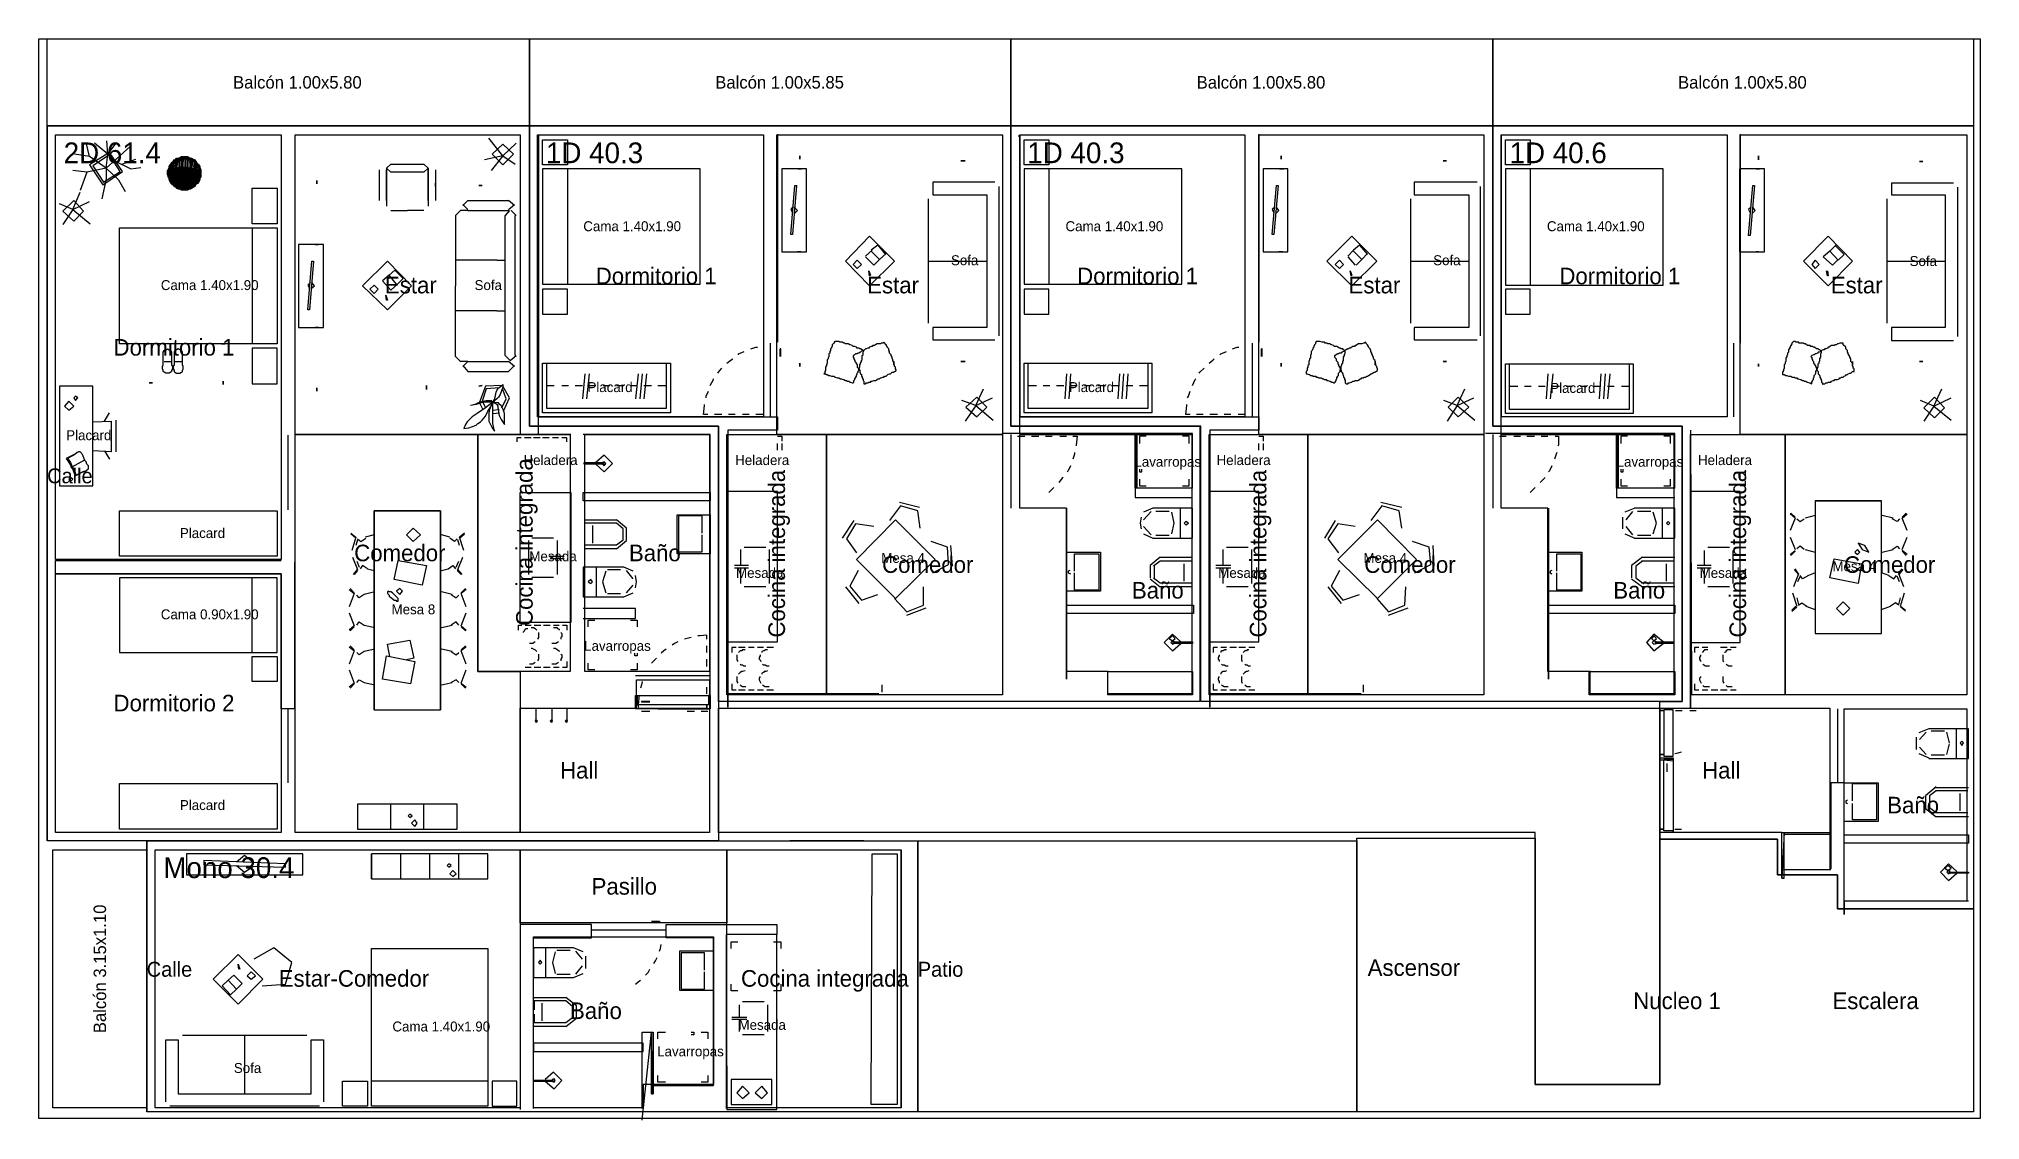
# Model space of a CAD drawing. Header units: metres. Extents: x 0 to 84.6, y 0 to 13.3.
# Drawn here: x 0 to 23.39, y -0.02 to 13.02 of the extents above; entities that cross this region are included whole.
import ezdxf

# ---------------------------------------------------------------- set-up
doc = ezdxf.new("R2010")
doc.units = ezdxf.units.M
for name, color, linetype in [('Trazo_Cotas', 9, 'Continuous'), ('Trazo_Entrada', 1, 'Continuous'), ('Trazo_Equipamiento', 8, 'Continuous'), ('Trazo_Estancias', 3, 'Continuous'), ('Trazo_Fachada', 30, 'Continuous'), ('Trazo_Medianeras', 8, 'Continuous'), ('Trazo_Nucleos', 252, 'Continuous'), ('Trazo_Pasillo', 9, 'Continuous'), ('Trazo_Patios', 3, 'Continuous'), ('Trazo_Puertas', 1, 'Continuous'), ('Trazo_Terreno', 7, 'Continuous'), ('Trazo_Unidad', 7, 'Continuous'), ('Trazo_Ventanas', 5, 'Continuous')]:
    doc.layers.add(name, color=color, linetype=linetype)

msp = doc.modelspace()

# ---------------------------------------------------------------- texts
at = {"layer": 'Trazo_Cotas'}
for s, p in [('Balcón 1.00x5.80', (2.34, 12.42)), ('Balcón 1.00x5.85', (8.15, 12.42)), ('Balcón 1.00x5.80', (13.95, 12.42)), ('Balcón 1.00x5.80', (19.75, 12.42))]:
    msp.add_text(s, height=0.15, dxfattribs=at).set_placement(p)
msp.add_text('Balcón 3.15x1.10', height=0.15, rotation=90, dxfattribs=at).set_placement((0.81, 1.03))
at = {"layer": 'Trazo_Equipamiento', "color": 8}
for s, p in [('Cama 1.40x1.90', (6.56, 10.7)), ('Cama 1.40x1.90', (12.37, 10.7)), ('Cama 1.40x1.90', (18.17, 10.7)), ('Sofa', (10.99, 10.29)), ('Sofa', (16.8, 10.29)), ('Sofa', (22.54, 10.28)), ('Cama 1.40x1.90', (1.47, 9.99)), ('Sofa', (5.25, 9.99)), ('Placard', (6.61, 8.76)), ('Placard', (12.41, 8.76)), ('Placard', (18.21, 8.75)), ('Placard', (0.33, 8.18)), ('Heladera', (5.84, 7.88)), ('Heladera', (8.39, 7.88)), ('Lavarropas', (13.2, 7.86)), ('Heladera', (14.19, 7.88)), ('Lavarropas', (19.01, 7.86)), ('Heladera', (19.99, 7.88)), ('Placard', (1.7, 7)), ('Mesada', (5.91, 6.72)), ('Mesa 4', (10.15, 6.7)), ('Mesa 4', (15.96, 6.7)), ('Mesada', (8.4, 6.52)), ('Mesada', (14.21, 6.52)), ('Mesada', (20.01, 6.52)), ('Mesa 4', (21.61, 6.6)), ('Cama 0.90x1.90', (1.47, 6.02)), ('Mesa 8', (4.25, 6.08)), ('Lavarropas', (6.57, 5.64)), ('Placard', (1.7, 3.72)), ('Cama 1.40x1.90', (4.26, 1.05)), ('Mesada', (8.43, 1.07)), ('Lavarropas', (7.45, 0.75)), ('Sofa', (2.35, 0.55))]:
    msp.add_text(s, height=0.12, dxfattribs=at).set_placement(p)
at = {"layer": 'Trazo_Estancias', "color": 2}
for s, p in [('Estar', (4.17, 9.95)), ('Estar', (9.98, 9.95)), ('Estar', (15.78, 9.95)), ('Estar', (21.59, 9.95)), ('Estar-Comedor', (2.89, 1.59))]:
    msp.add_text(s, height=0.2, dxfattribs=at).set_placement(p)
at = {"layer": 'Trazo_Estancias', "color": 5}
for s, p in [('Dormitorio 1', (6.71, 10.06)), ('Dormitorio 1', (12.51, 10.06)), ('Dormitorio 1', (18.32, 10.06)), ('Dormitorio 1', (0.9, 9.2)), ('Dormitorio 2', (0.9, 4.91))]:
    msp.add_text(s, height=0.2, dxfattribs=at).set_placement(p)
at = {"layer": 'Trazo_Estancias', "color": 30}
for p in [(5.95, 5.94), (8.99, 5.8), (14.79, 5.8), (20.57, 5.8)]:
    msp.add_text('Cocina integrada', height=0.2, rotation=90, dxfattribs=at).set_placement(p)
at = {"layer": 'Trazo_Estancias', "color": 40}
for p in [(3.8, 6.72), (10.16, 6.58), (15.97, 6.58), (21.75, 6.58)]:
    msp.add_text('Comedor', height=0.2, dxfattribs=at).set_placement(p)
at = {"layer": 'Trazo_Estancias', "color": 4}
for p in [(7.11, 6.72), (13.17, 6.27), (18.97, 6.27), (22.27, 3.68), (6.4, 1.2)]:
    msp.add_text('Baño', height=0.2, dxfattribs=at).set_placement(p)
at = {"layer": 'Trazo_Estancias', "color": 8}
for s, p in [('Hall', (6.28, 4.1)), ('Hall', (20.04, 4.1)), ('Pasillo', (6.66, 2.7))]:
    msp.add_text(s, height=0.2, dxfattribs=at).set_placement(p)
at = {"layer": 'Trazo_Estancias', "color": 30}
msp.add_text('Cocina integrada', height=0.2, dxfattribs=at).set_placement((8.46, 1.59))
at = {"layer": 'Trazo_Fachada'}
for s, p in [('Calle', (0.1, 7.66)), ('Calle', (1.3, 1.71)), ('Patio', (10.59, 1.71))]:
    msp.add_text(s, height=0.18, dxfattribs=at).set_placement(p)
at = {"layer": 'Trazo_Nucleos'}
for s, p in [('Ascensor', (16.01, 1.72)), ('Nucleo 1', (19.21, 1.32)), ('Escalera', (21.61, 1.32))]:
    msp.add_text(s, height=0.2, dxfattribs=at).set_placement(p)
at = {"layer": 'Trazo_Unidad'}
for s, p in [('2D 61.4', (0.3, 11.52)), ('1D 40.3', (6.11, 11.52)), ('1D 40.3', (11.91, 11.52)), ('1D 40.6', (17.72, 11.52)), ('Mono 30.4', (1.5, 2.9))]:
    msp.add_text(s, height=0.25, dxfattribs=at).set_placement(p)

# ---------------------------------------------------------------- linework, layer by layer
at = {"layer": 'Trazo_Cotas'}
for points in [[(5.91, 13.02), (5.91, 11.97), (0.1, 11.97), (0.1, 13.02)], [(11.71, 13.02), (11.71, 11.97), (5.91, 11.97), (5.91, 13.02)], [(17.52, 13.02), (17.52, 11.97), (11.71, 11.97), (11.71, 13.02)], [(23.31, 13.02), (23.31, 11.97), (17.52, 11.97), (17.52, 13.02)], [(1.3, 3.24), (1.3, 0.13), (0.17, 0.13), (0.17, 3.24)]]:
    msp.add_lwpolyline(points, close=True, dxfattribs=at)
at = {"layer": 'Trazo_Entrada'}
for p, q in [((8.19, 4.94), (8.19, 3.45)), ((11.61, 5.03), (10.12, 5.03)), ((17.41, 5.03), (15.92, 5.03)), ((19.53, 4.94), (19.53, 3.45)), ((9.94, 3.35), (9.05, 3.35))]:
    msp.add_line(p, q, dxfattribs=at)
at = {"layer": 'Trazo_Equipamiento', "color": 8}
for p, q in [((0.24, 11.86), (2.91, 11.86)), ((3.09, 11.86), (5.79, 11.86)), ((8.9, 11.87), (8.9, 9.36)), ((14.7, 11.87), (14.7, 9.36)), ((20.5, 11.87), (20.5, 9.35)), ((8.93, 9.19), (8.93, 9.28)), ((14.73, 9.19), (14.73, 9.28)), ((8.23, 8.49), (8.14, 8.49)), ((8.39, 8.49), (8.31, 8.49)), ((8.56, 8.49), (8.48, 8.49)), ((8.73, 8.49), (8.64, 8.49)), ((14.03, 8.49), (13.95, 8.49)), ((14.2, 8.49), (14.11, 8.49)), ((14.36, 8.49), (14.28, 8.49)), ((14.53, 8.49), (14.45, 8.49)), ((6.41, 8.25), (5.8, 8.25)), ((5.93, 8.21), (5.85, 8.21)), ((6.04, 8.21), (5.96, 8.21)), ((6.15, 8.21), (6.07, 8.21)), ((6.26, 8.21), (6.19, 8.21)), ((8.3, 8.3), (8.3, 5.12)), ((11.79, 8.23), (11.88, 8.23)), ((11.96, 8.23), (12.05, 8.23)), ((12.13, 8.23), (12.21, 8.23)), ((12.3, 8.23), (12.38, 8.23)), ((13.21, 7.6), (13.21, 8.26)), ((13.21, 8.25), (13.21, 7.6)), ((13.23, 7.6), (13.23, 8.26)), ((13.23, 8.25), (13.23, 7.6)), ((13.26, 8.23), (13.26, 8.14)), ((13.34, 8.23), (13.26, 8.23)), ((14.11, 8.3), (14.11, 5.12)), ((17.6, 8.23), (17.68, 8.23)), ((17.77, 8.23), (17.85, 8.23)), ((17.93, 8.23), (18.02, 8.23)), ((18.1, 8.23), (18.18, 8.23)), ((19.01, 7.6), (19.01, 8.26)), ((19.01, 8.25), (19.01, 7.6)), ((19.03, 7.6), (19.03, 8.26)), ((19.03, 8.25), (19.03, 7.6)), ((19.06, 8.23), (19.06, 8.14)), ((19.14, 8.23), (19.06, 8.23)), ((19.9, 8.3), (19.91, 5.11)), ((8.9, 8.06), (8.9, 8.14)), ((8.95, 8.14), (8.95, 8.06)), ((14.7, 8.06), (14.7, 8.14)), ((14.75, 8.14), (14.75, 8.06)), ((20.5, 7.72), (20.5, 7.8)), ((20.56, 7.8), (20.56, 7.72)), ((8.09, 7.45), (6.56, 7.45)), ((7.45, 7.45), (7.36, 7.45)), ((7.46, 7.45), (7.37, 7.45)), ((7.61, 7.45), (7.53, 7.45)), ((7.62, 7.45), (7.54, 7.45)), ((7.78, 7.45), (7.69, 7.45)), ((7.79, 7.45), (7.71, 7.45)), ((7.95, 7.45), (7.86, 7.45)), ((7.96, 7.45), (7.87, 7.45)), ((13.42, 7.36), (13.31, 7.31)), ((13.4, 7.32), (13.31, 7.22)), ((13.62, 7.32), (13.46, 7.32)), ((13.68, 7.18), (13.65, 7.31)), ((13.75, 7.36), (13.75, 7)), ((19.23, 7.36), (19.11, 7.31)), ((19.2, 7.32), (19.12, 7.22)), ((19.42, 7.32), (19.26, 7.32)), ((19.49, 7.18), (19.45, 7.31)), ((19.56, 7.36), (19.56, 7)), ((6.96, 7.18), (6.58, 7.18)), ((6.67, 7.15), (6.67, 6.94)), ((7.08, 7.12), (6.96, 7.22)), ((7.04, 7.11), (6.96, 7.18)), ((7.04, 6.98), (7.04, 7.11)), ((7.08, 6.97), (7.08, 7.12)), ((13.28, 7.25), (13.27, 7.18)), ((13.27, 7.18), (13.28, 7.11)), ((13.31, 7.14), (13.4, 7.04)), ((13.31, 7.05), (13.42, 7)), ((13.62, 7.03), (13.46, 7.03)), ((13.65, 7.05), (13.68, 7.18)), ((19.08, 7.25), (19.08, 7.18)), ((19.08, 7.18), (19.08, 7.11)), ((19.11, 7.05), (19.23, 7)), ((19.12, 7.14), (19.2, 7.04)), ((19.42, 7.03), (19.26, 7.03)), ((19.45, 7.05), (19.49, 7.18)), ((5.9, 6.97), (5.9, 6.56)), ((6.2, 7), (5.94, 7)), ((6.25, 6.78), (6.25, 6.97)), ((6.96, 6.87), (6.57, 6.87)), ((6.58, 6.92), (6.96, 6.92)), ((6.96, 6.92), (7.04, 6.98)), ((6.96, 6.87), (7.08, 6.97)), ((8.46, 6.67), (8.46, 6.86)), ((8.5, 6.89), (8.76, 6.89)), ((8.8, 6.86), (8.8, 6.45)), ((14.27, 6.67), (14.27, 6.86)), ((14.31, 6.89), (14.57, 6.89)), ((14.61, 6.86), (14.61, 6.45)), ((20.07, 6.67), (20.07, 6.85)), ((20.11, 6.89), (20.37, 6.89)), ((20.41, 6.85), (20.41, 6.45)), ((6.16, 6.78), (6.33, 6.78)), ((6.33, 6.75), (6.16, 6.75)), ((6.25, 6.56), (6.25, 6.75)), ((6.72, 6.29), (6.72, 6.65)), ((6.83, 6.6), (6.79, 6.47)), ((6.85, 6.62), (7.01, 6.62)), ((7.16, 6.6), (7.05, 6.65)), ((7.16, 6.51), (7.08, 6.61)), ((7.2, 6.47), (7.19, 6.55)), ((8.55, 6.67), (8.38, 6.67)), ((8.38, 6.64), (8.55, 6.64)), ((8.46, 6.45), (8.46, 6.64)), ((13.51, 6.77), (13.39, 6.67)), ((13.39, 6.67), (13.39, 6.52)), ((13.51, 6.72), (13.43, 6.66)), ((13.44, 6.66), (13.44, 6.52)), ((13.51, 6.77), (13.9, 6.77)), ((13.89, 6.72), (13.51, 6.72)), ((13.8, 6.48), (13.8, 6.69)), ((14.36, 6.67), (14.18, 6.67)), ((14.18, 6.64), (14.36, 6.64)), ((14.27, 6.45), (14.27, 6.64)), ((19.32, 6.77), (19.19, 6.67)), ((19.19, 6.67), (19.19, 6.52)), ((19.32, 6.72), (19.24, 6.66)), ((19.24, 6.66), (19.24, 6.52)), ((19.31, 6.77), (19.71, 6.77)), ((19.69, 6.72), (19.31, 6.72)), ((19.61, 6.48), (19.61, 6.69)), ((20.15, 6.67), (19.98, 6.67)), ((19.98, 6.64), (20.15, 6.64)), ((20.07, 6.45), (20.07, 6.64)), ((5.94, 6.53), (6.2, 6.53)), ((6.79, 6.47), (6.83, 6.34)), ((6.85, 6.33), (7.01, 6.33)), ((7.05, 6.29), (7.16, 6.34)), ((7.08, 6.34), (7.16, 6.43)), ((7.19, 6.4), (7.2, 6.47)), ((8.76, 6.41), (8.5, 6.41)), ((13.39, 6.51), (13.51, 6.41)), ((13.43, 6.52), (13.51, 6.46)), ((13.51, 6.46), (13.89, 6.46)), ((14.57, 6.41), (14.31, 6.41)), ((19.19, 6.51), (19.32, 6.41)), ((19.24, 6.52), (19.32, 6.46)), ((19.31, 6.46), (19.69, 6.46)), ((20.37, 6.41), (20.11, 6.41)), ((12.38, 6.19), (12.5, 6.19)), ((12.38, 6.19), (13.91, 6.19)), ((12.53, 6.19), (12.61, 6.19)), ((12.58, 6.19), (12.67, 6.19)), ((12.69, 6.19), (12.78, 6.19)), ((12.75, 6.19), (12.83, 6.19)), ((12.86, 6.19), (12.94, 6.19)), ((12.92, 6.19), (13, 6.19)), ((13.03, 6.19), (13.11, 6.19)), ((13.08, 6.19), (13.2, 6.19)), ((18.18, 6.19), (18.3, 6.19)), ((18.18, 6.19), (19.71, 6.19)), ((18.33, 6.19), (18.41, 6.19)), ((18.39, 6.19), (18.47, 6.19)), ((18.5, 6.19), (18.58, 6.19)), ((18.55, 6.19), (18.64, 6.19)), ((18.66, 6.19), (18.75, 6.19)), ((18.72, 6.19), (18.8, 6.19)), ((18.83, 6.19), (18.91, 6.19)), ((18.89, 6.19), (19, 6.19)), ((5.86, 5.95), (5.93, 5.95)), ((5.86, 5.95), (5.93, 5.95)), ((5.97, 5.95), (6.05, 5.95)), ((5.97, 5.95), (6.05, 5.95)), ((6.08, 5.95), (6.16, 5.95)), ((6.08, 5.95), (6.16, 5.95)), ((6.2, 5.95), (6.27, 5.95)), ((6.2, 5.95), (6.27, 5.95)), ((7.13, 6.01), (7.21, 6.01)), ((7.21, 6.01), (7.21, 5.93)), ((8.05, 5.62), (8.05, 5.7)), ((8.51, 5.68), (8.43, 5.68)), ((8.51, 5.68), (8.43, 5.68)), ((8.62, 5.68), (8.55, 5.68)), ((8.62, 5.68), (8.55, 5.68)), ((8.73, 5.68), (8.66, 5.68)), ((8.73, 5.68), (8.66, 5.68)), ((8.85, 5.68), (8.77, 5.68)), ((8.85, 5.68), (8.77, 5.68)), ((14.31, 5.68), (14.24, 5.68)), ((14.31, 5.68), (14.24, 5.68)), ((14.43, 5.68), (14.35, 5.68)), ((14.43, 5.68), (14.35, 5.68)), ((14.54, 5.68), (14.46, 5.68)), ((14.54, 5.68), (14.46, 5.68)), ((14.65, 5.68), (14.58, 5.68)), ((14.65, 5.68), (14.58, 5.68)), ((20.11, 5.68), (20.04, 5.68)), ((20.11, 5.68), (20.04, 5.68)), ((20.34, 5.68), (20.26, 5.68)), ((20.34, 5.68), (20.26, 5.68)), ((20.45, 5.68), (20.38, 5.68)), ((20.45, 5.68), (20.38, 5.68)), ((5.93, 5.44), (5.86, 5.44)), ((6.05, 5.44), (5.97, 5.44)), ((6.16, 5.44), (6.08, 5.44)), ((6.27, 5.44), (6.2, 5.44)), ((8.05, 5.45), (8.05, 5.54)), ((12.88, 5.12), (12.88, 5.4)), ((18.69, 5.12), (18.69, 5.4)), ((8.05, 5.12), (8.05, 5.2)), ((8.43, 5.17), (8.51, 5.17)), ((8.55, 5.17), (8.62, 5.17)), ((8.66, 5.17), (8.73, 5.17)), ((8.77, 5.17), (8.85, 5.17)), ((10.16, 5.14), (10.16, 5.23)), ((14.24, 5.17), (14.31, 5.17)), ((14.35, 5.17), (14.43, 5.17)), ((14.46, 5.17), (14.54, 5.17)), ((14.58, 5.17), (14.65, 5.17)), ((15.96, 5.14), (15.96, 5.23)), ((20.04, 5.17), (20.11, 5.17)), ((20.15, 5.17), (20.23, 5.17)), ((20.26, 5.17), (20.34, 5.17)), ((20.38, 5.17), (20.45, 5.17)), ((7.36, 5.02), (7.26, 5.02)), ((7.46, 4.94), (8.09, 4.94)), ((10.12, 5.12), (8.3, 5.12)), ((13.9, 5.12), (12.88, 5.12)), ((15.93, 5.12), (14.11, 5.12)), ((19.71, 5.12), (18.69, 5.12)), ((19.72, 4.92), (19.8, 4.92)), ((19.89, 4.92), (19.97, 4.92)), ((7.36, 4.91), (7.26, 4.91)), ((7.9, 4.91), (7.81, 4.91)), ((8.06, 4.91), (7.98, 4.91)), ((22.77, 4.7), (22.65, 4.65)), ((23.1, 4.7), (23.1, 4.34)), ((22.62, 4.6), (22.62, 4.52)), ((22.62, 4.53), (22.62, 4.45)), ((22.74, 4.66), (22.66, 4.57)), ((22.66, 4.48), (22.74, 4.39)), ((22.96, 4.67), (22.8, 4.67)), ((23.02, 4.53), (22.99, 4.66)), ((22.99, 4.39), (23.02, 4.52)), ((19.69, 4.31), (19.58, 4.32)), ((19.62, 4.18), (19.62, 4.28)), ((22.65, 4.4), (22.77, 4.35)), ((22.96, 4.38), (22.8, 4.38)), ((22.86, 4), (22.73, 3.89)), ((22.85, 3.99), (23.25, 3.99)), ((22.73, 3.89), (22.73, 3.74)), ((22.86, 3.95), (22.78, 3.89)), ((22.78, 3.89), (22.78, 3.75)), ((22.78, 3.75), (22.86, 3.69)), ((23.24, 3.95), (22.85, 3.95)), ((23.15, 3.71), (23.15, 3.92)), ((22.73, 3.74), (22.86, 3.64)), ((22.85, 3.69), (23.24, 3.69)), ((19.71, 3.49), (19.79, 3.49)), ((21.03, 3.45), (21.59, 3.45)), ((21.03, 3.43), (21.59, 3.43)), ((10.39, 0.13), (10.39, 3.24)), ((7.38, 2.37), (7.48, 2.37)), ((8.85, 2.13), (8.94, 2.13)), ((8.94, 2.13), (8.94, 2.05)), ((6.11, 1.7), (6.11, 2.06)), ((6.22, 2.01), (6.19, 1.88)), ((6.19, 1.88), (6.22, 1.75)), ((6.24, 2.03), (6.4, 2.03)), ((6.56, 2.01), (6.44, 2.06)), ((6.55, 1.92), (6.47, 2.02)), ((6.59, 1.88), (6.59, 1.96)), ((6.59, 1.81), (6.59, 1.88)), ((6.24, 1.74), (6.4, 1.74)), ((6.44, 1.7), (6.56, 1.75)), ((6.47, 1.74), (6.55, 1.84)), ((6.35, 1.42), (5.97, 1.42)), ((5.97, 1.41), (5.97, 1.31)), ((6.48, 1.36), (6.35, 1.46)), ((6.43, 1.35), (6.35, 1.42)), ((8.48, 1.41), (8.74, 1.41)), ((5.97, 1.26), (5.97, 1.16)), ((6.06, 1.39), (6.06, 1.18)), ((6.35, 1.16), (6.43, 1.22)), ((6.35, 1.11), (6.48, 1.21)), ((6.43, 1.22), (6.43, 1.35)), ((6.48, 1.21), (6.48, 1.36)), ((8.53, 1.22), (8.35, 1.22)), ((8.35, 1.2), (8.53, 1.2)), ((8.44, 1.22), (8.44, 1.37)), ((8.44, 1.05), (8.44, 1.2)), ((8.78, 1.37), (8.78, 1.05)), ((6.35, 1.11), (5.96, 1.11)), ((5.97, 1.16), (6.35, 1.16)), ((7.27, -0.02), (7.38, 1.04)), ((7.46, 1.04), (7.55, 1.04)), ((7.46, 0.96), (7.46, 1.04)), ((8.74, 1.01), (8.48, 1.01))]:
    msp.add_line(p, q, dxfattribs=at)
at = {"layer": 'Trazo_Equipamiento', "color": 9}
for p, q in [((0.61, 11.6), (0.57, 11.77)), ((0.81, 11.46), (1.1, 11.72)), ((0.83, 11.63), (0.82, 11.79)), ((0.83, 11.63), (0.93, 11.76)), ((5.59, 11.61), (5.42, 11.82)), ((5.59, 11.61), (5.75, 11.76)), ((1, 11.51), (1.17, 11.57)), ((5.59, 11.61), (5.37, 11.56)), ((5.59, 11.61), (5.45, 11.43)), ((5.59, 11.61), (5.74, 11.51)), ((0.58, 11.41), (0.41, 11.43)), ((4.1, 11.44), (4.1, 11.07)), ((4.19, 11.46), (4.19, 11)), ((4.19, 11.07), (4.19, 11.44)), ((4.69, 11.46), (4.69, 11)), ((4.69, 11.07), (4.69, 11.44)), ((4.78, 11.44), (4.78, 11.07)), ((6.37, 11.45), (6.37, 10.06)), ((11.57, 9.44), (11.57, 11.24)), ((12.17, 11.45), (12.17, 10.06)), ((17.37, 9.44), (17.37, 11.24)), ((17.97, 11.45), (17.97, 10.05)), ((23.12, 9.43), (23.12, 11.23)), ((0.41, 10.96), (0.25, 11.03)), ((0.41, 10.96), (0.5, 11.17)), ((0.41, 10.96), (0.61, 11.06)), ((5.17, 11.07), (5.11, 11.01)), ((5.11, 11.02), (5.17, 10.96)), ((5.17, 11.07), (5.66, 11.07)), ((5.73, 11.01), (5.66, 11.07)), ((5.66, 10.96), (5.73, 11.02)), ((10.72, 9.59), (10.72, 11.09)), ((16.53, 9.59), (16.53, 11.09)), ((22.27, 9.59), (22.27, 11.09)), ((0.41, 10.96), (0.29, 10.78)), ((0.41, 10.96), (0.62, 10.79)), ((4.24, 10.95), (4.44, 10.95)), ((4.64, 10.95), (4.44, 10.95)), ((5.08, 10.95), (5.02, 10.89)), ((5.02, 10.89), (5.02, 10.04)), ((5.17, 10.95), (5.08, 10.95)), ((5.17, 10.95), (5.66, 10.95)), ((5.67, 10.95), (5.62, 10.89)), ((5.62, 9.2), (5.62, 10.89)), ((5.75, 10.89), (5.69, 10.95)), ((5.74, 9.2), (5.74, 10.89)), ((2.57, 10.74), (2.57, 9.34)), ((10.11, 10.53), (10.03, 10.47)), ((10.11, 10.53), (10.2, 10.42)), ((15.91, 10.53), (15.84, 10.47)), ((15.91, 10.53), (16.01, 10.42)), ((21.65, 10.53), (21.58, 10.46)), ((5.52, 10.35), (5.02, 10.35)), ((5.52, 10.35), (5.62, 10.35)), ((10.04, 10.47), (9.96, 10.4)), ((9.96, 10.39), (10.06, 10.29)), ((10.13, 10.36), (10.03, 10.46)), ((10.13, 10.36), (10.03, 10.46)), ((10.13, 10.36), (10.06, 10.29)), ((10.21, 10.43), (10.13, 10.36)), ((10.72, 10.34), (11.42, 10.34)), ((15.84, 10.47), (15.77, 10.4)), ((15.77, 10.39), (15.86, 10.29)), ((15.94, 10.36), (15.84, 10.46)), ((15.94, 10.36), (15.84, 10.46)), ((15.94, 10.36), (15.87, 10.29)), ((16.01, 10.43), (15.94, 10.36)), ((16.53, 10.34), (17.23, 10.34)), ((21.58, 10.46), (21.5, 10.39)), ((21.5, 10.39), (21.61, 10.29)), ((21.68, 10.35), (21.58, 10.46)), ((21.68, 10.35), (21.58, 10.46)), ((21.68, 10.36), (21.61, 10.29)), ((21.65, 10.52), (21.75, 10.42)), ((21.75, 10.42), (21.68, 10.35)), ((22.27, 10.34), (22.97, 10.34)), ((4.22, 10.17), (4.14, 10.1)), ((4.14, 10.1), (4.24, 9.99)), ((4.29, 10.23), (4.22, 10.17)), ((4.31, 10.06), (4.22, 10.17)), ((4.31, 10.06), (4.22, 10.17)), ((4.32, 10.06), (4.24, 9.99)), ((4.29, 10.23), (4.39, 10.13)), ((4.39, 10.13), (4.32, 10.06)), ((5.02, 9.19), (5.02, 10.04)), ((5.52, 9.74), (5.02, 9.74)), ((5.52, 9.74), (5.62, 9.74)), ((10.77, 9.39), (11.52, 9.39)), ((16.57, 9.39), (17.33, 9.39)), ((22.32, 9.38), (23.07, 9.38)), ((1.51, 9.13), (1.6, 9.13)), ((1.64, 9.13), (1.73, 9.13)), ((5.02, 9.19), (5.08, 9.13)), ((5.17, 9.13), (5.08, 9.13)), ((5.17, 9.13), (5.11, 9.07)), ((5.17, 9.13), (5.66, 9.13)), ((5.62, 9.2), (5.68, 9.14)), ((5.73, 9.07), (5.66, 9.13)), ((5.68, 9.14), (5.75, 9.2)), ((5.11, 9.08), (5.17, 9.01)), ((5.17, 9.01), (5.66, 9.01)), ((5.66, 9.01), (5.73, 9.08)), ((6.58, 8.98), (6.55, 8.68)), ((6.58, 8.98), (6.55, 8.68)), ((6.63, 8.98), (6.6, 8.68)), ((6.63, 8.98), (6.6, 8.68)), ((7.22, 8.98), (7.19, 8.68)), ((7.22, 8.98), (7.19, 8.68)), ((7.27, 8.98), (7.24, 8.68)), ((7.27, 8.98), (7.24, 8.68)), ((7.32, 8.98), (7.29, 8.68)), ((7.32, 8.98), (7.29, 8.68)), ((12.38, 8.98), (12.36, 8.68)), ((12.38, 8.98), (12.36, 8.68)), ((12.43, 8.98), (12.41, 8.68)), ((12.43, 8.98), (12.41, 8.68)), ((13.02, 8.98), (13, 8.68)), ((13.02, 8.98), (13, 8.68)), ((13.07, 8.98), (13.05, 8.68)), ((13.07, 8.98), (13.05, 8.68)), ((13.12, 8.98), (13.1, 8.68)), ((13.12, 8.98), (13.1, 8.68)), ((18.18, 8.98), (18.16, 8.68)), ((18.18, 8.98), (18.16, 8.68)), ((18.24, 8.98), (18.21, 8.68)), ((18.24, 8.98), (18.21, 8.68)), ((18.82, 8.98), (18.8, 8.68)), ((18.82, 8.98), (18.8, 8.68)), ((18.87, 8.98), (18.85, 8.68)), ((18.87, 8.98), (18.85, 8.68)), ((18.93, 8.98), (18.9, 8.68)), ((18.93, 8.98), (18.9, 8.68)), ((6.12, 8.84), (6.21, 8.84)), ((6.12, 8.84), (6.21, 8.84)), ((6.3, 8.84), (6.38, 8.84)), ((6.3, 8.84), (6.38, 8.84)), ((6.46, 8.84), (6.55, 8.84)), ((6.46, 8.84), (6.55, 8.84)), ((6.63, 8.84), (6.71, 8.84)), ((6.63, 8.84), (6.71, 8.84)), ((6.8, 8.84), (6.88, 8.84)), ((6.8, 8.84), (6.88, 8.84)), ((6.96, 8.84), (7.05, 8.84)), ((6.96, 8.84), (7.05, 8.84)), ((7.13, 8.84), (7.21, 8.84)), ((7.13, 8.84), (7.21, 8.84)), ((7.29, 8.84), (7.38, 8.84)), ((7.29, 8.84), (7.38, 8.84)), ((7.46, 8.84), (7.56, 8.84)), ((7.46, 8.84), (7.56, 8.84)), ((11.29, 8.6), (11.12, 8.66)), ((11.29, 8.6), (11.38, 8.8)), ((11.29, 8.6), (11.49, 8.69)), ((11.92, 8.84), (12.02, 8.84)), ((11.92, 8.84), (12.02, 8.84)), ((12.1, 8.84), (12.18, 8.84)), ((12.1, 8.84), (12.18, 8.84)), ((12.26, 8.84), (12.35, 8.84)), ((12.26, 8.84), (12.35, 8.84)), ((12.43, 8.84), (12.51, 8.84)), ((12.43, 8.84), (12.51, 8.84)), ((12.6, 8.84), (12.68, 8.84)), ((12.6, 8.84), (12.68, 8.84)), ((12.76, 8.84), (12.85, 8.84)), ((12.76, 8.84), (12.85, 8.84)), ((12.93, 8.84), (13.01, 8.84)), ((12.93, 8.84), (13.01, 8.84)), ((13.1, 8.84), (13.18, 8.84)), ((13.1, 8.84), (13.18, 8.84)), ((13.26, 8.84), (13.36, 8.84)), ((13.26, 8.84), (13.36, 8.84)), ((17.09, 8.6), (16.93, 8.66)), ((17.09, 8.6), (17.18, 8.8)), ((17.09, 8.6), (17.29, 8.69)), ((17.72, 8.83), (17.82, 8.83)), ((17.72, 8.83), (17.82, 8.83)), ((17.9, 8.83), (17.98, 8.83)), ((17.9, 8.83), (17.98, 8.83)), ((18.07, 8.83), (18.15, 8.83)), ((18.07, 8.83), (18.15, 8.83)), ((18.23, 8.83), (18.32, 8.83)), ((18.23, 8.83), (18.32, 8.83)), ((18.4, 8.83), (18.48, 8.83)), ((18.4, 8.83), (18.48, 8.83)), ((18.57, 8.83), (18.65, 8.83)), ((18.57, 8.83), (18.65, 8.83)), ((18.73, 8.83), (18.82, 8.83)), ((18.73, 8.83), (18.82, 8.83)), ((18.9, 8.83), (18.98, 8.83)), ((18.9, 8.83), (18.98, 8.83)), ((19.07, 8.83), (19.16, 8.83)), ((19.07, 8.83), (19.16, 8.83)), ((22.83, 8.59), (22.67, 8.66)), ((22.83, 8.59), (22.93, 8.8)), ((22.83, 8.59), (23.04, 8.69)), ((0.79, 8.41), (0.85, 8.51)), ((5.31, 8.63), (5.35, 8.55)), ((5.35, 8.64), (5.38, 8.57)), ((5.47, 8.54), (5.54, 8.55)), ((5.47, 8.5), (5.55, 8.51)), ((11.29, 8.6), (11.16, 8.41)), ((11.29, 8.6), (11.5, 8.42)), ((17.09, 8.6), (16.97, 8.41)), ((17.09, 8.6), (17.3, 8.42)), ((22.83, 8.59), (22.71, 8.41)), ((22.83, 8.59), (23.04, 8.42)), ((0.93, 8.04), (0.93, 8.42)), ((0.79, 8.05), (0.85, 7.95)), ((0.55, 7.94), (0.39, 7.85)), ((4.04, 4.93), (4.04, 7.33)), ((4.04, 7.33), (4.84, 7.33)), ((4.84, 7.33), (4.84, 4.93)), ((10.61, 7.37), (10.37, 7.43)), ((16.42, 7.37), (16.17, 7.43)), ((21.16, 7.24), (21.1, 7.29)), ((21.11, 7.3), (21.16, 7.25)), ((21.4, 7.27), (21.28, 7.24)), ((21.4, 7.45), (22.2, 7.45)), ((22.34, 7.24), (22.21, 7.27)), ((22.5, 7.3), (22.45, 7.25)), ((22.45, 7.24), (22.51, 7.29)), ((3.76, 7.06), (3.82, 7.01)), ((3.82, 7), (3.76, 7.05)), ((4.04, 7.04), (3.93, 7.01)), ((4.95, 7.01), (4.85, 7.04)), ((5.13, 7.06), (5.07, 7.01)), ((5.07, 7), (5.13, 7.05)), ((9.82, 7.21), (9.68, 7)), ((15.62, 7.21), (15.49, 7)), ((21.16, 7.24), (21.1, 7.09)), ((22.51, 7.09), (22.45, 7.24)), ((3.82, 7.01), (3.77, 6.85)), ((3.84, 6.98), (3.82, 6.91)), ((5.07, 6.91), (5.05, 6.98)), ((5.12, 6.85), (5.07, 7.01)), ((11.01, 6.66), (10.99, 6.91)), ((16.81, 6.66), (16.8, 6.91)), ((21.1, 7.01), (21.16, 6.86)), ((21.1, 6.8), (21.16, 6.85)), ((21.16, 6.84), (21.11, 6.79)), ((21.28, 6.86), (21.4, 6.83)), ((22.21, 6.83), (22.34, 6.86)), ((22.45, 6.86), (22.51, 7.01)), ((22.51, 6.8), (22.45, 6.85)), ((22.45, 6.84), (22.5, 6.79)), ((3.78, 6.77), (3.84, 6.62)), ((3.79, 6.56), (3.84, 6.62)), ((3.84, 6.61), (3.8, 6.56)), ((3.83, 6.72), (3.86, 6.65)), ((3.96, 6.63), (4.04, 6.61)), ((4.85, 6.61), (4.93, 6.63)), ((5.03, 6.65), (5.06, 6.72)), ((5.04, 6.61), (5.09, 6.56)), ((5.05, 6.62), (5.11, 6.77)), ((5.1, 6.56), (5.05, 6.62)), ((21.2, 6.57), (21.14, 6.41)), ((21.15, 6.62), (21.2, 6.56)), ((21.2, 6.57), (21.16, 6.63)), ((21.4, 6.58), (21.32, 6.55)), ((22.29, 6.55), (22.2, 6.58)), ((22.41, 6.57), (22.45, 6.63)), ((22.46, 6.62), (22.41, 6.56)), ((22.47, 6.41), (22.41, 6.57)), ((2.57, 5.62), (2.57, 6.52)), ((3.74, 6.38), (3.8, 6.33)), ((3.8, 6.33), (3.74, 6.17)), ((3.8, 6.34), (3.75, 6.39)), ((4.05, 6.35), (3.92, 6.32)), ((4.98, 6.32), (4.85, 6.35)), ((5.09, 6.34), (5.14, 6.39)), ((5.15, 6.38), (5.09, 6.33)), ((5.15, 6.17), (5.09, 6.33)), ((9.72, 6.41), (9.88, 6.21)), ((15.53, 6.41), (15.69, 6.21)), ((21.13, 6.34), (21.18, 6.18)), ((21.22, 6.54), (21.19, 6.47)), ((22.42, 6.47), (22.39, 6.54)), ((22.43, 6.18), (22.48, 6.34)), ((3.74, 6.1), (3.8, 5.94)), ((5.09, 5.94), (5.15, 6.1)), ((10.46, 6.07), (10.69, 6.16)), ((16.26, 6.07), (16.5, 6.16)), ((21.17, 6.18), (21.12, 6.13)), ((21.12, 6.12), (21.18, 6.17)), ((21.18, 6.28), (21.2, 6.2)), ((21.29, 6.18), (21.4, 6.14)), ((22.2, 6.14), (22.31, 6.18)), ((22.41, 6.2), (22.43, 6.28)), ((22.43, 6.18), (22.49, 6.13)), ((22.49, 6.12), (22.43, 6.17)), ((3.8, 5.94), (3.74, 5.89)), ((3.75, 5.88), (3.8, 5.93)), ((3.92, 5.95), (4.05, 5.92)), ((4.85, 5.92), (4.98, 5.95)), ((5.09, 5.94), (5.15, 5.89)), ((5.14, 5.88), (5.09, 5.93)), ((3.74, 5.69), (3.8, 5.64)), ((3.8, 5.64), (3.74, 5.48)), ((3.8, 5.65), (3.75, 5.7)), ((4.05, 5.66), (3.92, 5.63)), ((4.98, 5.63), (4.85, 5.66)), ((5.09, 5.65), (5.14, 5.7)), ((5.15, 5.69), (5.09, 5.64)), ((5.15, 5.48), (5.09, 5.64)), ((3.74, 5.41), (3.8, 5.25)), ((5.09, 5.25), (5.15, 5.41)), ((3.8, 5.25), (3.74, 5.2)), ((3.75, 5.19), (3.8, 5.24)), ((3.92, 5.26), (4.05, 5.23)), ((4.85, 5.23), (4.98, 5.26)), ((5.09, 5.25), (5.15, 5.2)), ((5.14, 5.19), (5.09, 5.24)), ((5.99, 4.94), (5.99, 4.79)), ((6.18, 4.94), (6.18, 4.79)), ((6.36, 4.94), (6.36, 4.79)), ((4.84, 3.79), (4.04, 3.79)), ((4.24, 3.49), (4.24, 3.79)), ((4.64, 3.49), (4.64, 3.79)), ((4.01, 2.89), (4.01, 3.19)), ((4.36, 2.89), (4.36, 3.19)), ((4.71, 2.89), (4.71, 3.19)), ((5.06, 2.89), (5.06, 3.19)), ((5.41, 2.89), (5.41, 3.19)), ((2.21, 1.6), (2.28, 1.67)), ((2.28, 1.67), (2.35, 1.73)), ((2.28, 1.67), (2.38, 1.56)), ((2.28, 1.67), (2.38, 1.56)), ((2.45, 1.63), (2.35, 1.73)), ((2.31, 1.49), (2.21, 1.6)), ((2.31, 1.49), (2.38, 1.56)), ((2.38, 1.56), (2.45, 1.63)), ((3.23, 1), (1.73, 1)), ((2.48, 1), (2.48, 0.3)), ((3.43, 0.95), (3.43, 0.2)), ((5.41, 0.45), (4.01, 0.45)), ((3.38, 0.15), (1.58, 0.15))]:
    msp.add_line(p, q, dxfattribs=at)
for points in [[(0.81, 11.46), (0.83, 11.63), (0.67, 11.76)], [(0.81, 11.46), (0.61, 11.6), (0.43, 11.63)], [(0.91, 11.55), (1.11, 11.45), (1.23, 11.47)], [(4.24, 11.51), (4.19, 11.46), (4.24, 11.41)], [(4.24, 11.51), (4.44, 11.51), (4.64, 11.51)], [(4.64, 11.41), (4.69, 11.46), (4.64, 11.51)], [(0.81, 11.46), (0.58, 11.41), (0.5, 11.19)], [(0.81, 11.46), (0.81, 11.33), (0.76, 11.09)], [(0.81, 11.46), (0.96, 11.32), (1.04, 11.18)], [(4.64, 11.41), (4.44, 11.41), (4.24, 11.41)], [(11.52, 11.29), (10.77, 11.29), (10.77, 11.14), (11.42, 11.14), (11.42, 9.54), (10.77, 9.54), (10.77, 9.39)], [(17.33, 11.29), (16.57, 11.29), (16.57, 11.14), (17.23, 11.14), (17.23, 9.54), (16.57, 9.54), (16.57, 9.39)], [(23.07, 11.28), (22.32, 11.28), (22.32, 11.14), (22.97, 11.14), (22.97, 9.54), (22.32, 9.54), (22.32, 9.38)], [(10.77, 11.14), (11.42, 11.14), (11.42, 9.54), (10.77, 9.54)], [(16.57, 11.14), (17.23, 11.14), (17.23, 9.54), (16.57, 9.54)], [(22.32, 11.14), (22.97, 11.14), (22.97, 9.54), (22.32, 9.54)], [(9.08, 10.99), (9.06, 10.96), (9.08, 10.92)], [(9.1, 10.91), (9.14, 10.95), (9.1, 10.99)], [(14.89, 10.99), (14.86, 10.96), (14.88, 10.92)], [(14.9, 10.91), (14.94, 10.95), (14.91, 10.99)], [(20.63, 10.99), (20.6, 10.96), (20.62, 10.92)], [(20.64, 10.91), (20.68, 10.95), (20.65, 10.99)], [(3.27, 10.08), (3.24, 10.05), (3.26, 10.01)], [(3.28, 10.01), (3.32, 10.04), (3.29, 10.08)], [(10, 10.22), (10.02, 10.17), (10.01, 10.16), (10, 10.22)], [(15.8, 10.22), (15.82, 10.17), (15.81, 10.16), (15.8, 10.22)], [(21.55, 10.22), (21.56, 10.16), (21.55, 10.16), (21.54, 10.22)], [(4.18, 9.93), (4.2, 9.87), (4.19, 9.87), (4.18, 9.93)], [(5.24, 8.61), (5.27, 8.62), (5.29, 8.63), (5.35, 8.65), (5.39, 8.66), (5.45, 8.66), (5.47, 8.64)], [(5.58, 8.84), (5.38, 8.83), (5.31, 8.64)], [(5.55, 8.81), (5.39, 8.8), (5.34, 8.65)], [(5.47, 8.64), (5.49, 8.67), (5.5, 8.7), (5.51, 8.76), (5.52, 8.78), (5.54, 8.81), (5.57, 8.83), (5.59, 8.85)], [(5.59, 8.85), (5.59, 8.82), (5.56, 8.73), (5.54, 8.7), (5.52, 8.68), (5.47, 8.64)], [(5.58, 8.57), (5.63, 8.68), (5.59, 8.79)], [(5.6, 8.53), (5.67, 8.69), (5.59, 8.83)], [(5.47, 8.64), (5.38, 8.57), (5.28, 8.5), (5.22, 8.46), (5.16, 8.4), (5.14, 8.37), (5.12, 8.32)], [(5.12, 8.32), (5.18, 8.33), (5.27, 8.36), (5.29, 8.38), (5.32, 8.4), (5.34, 8.42), (5.38, 8.47), (5.41, 8.53), (5.44, 8.58), (5.47, 8.64)], [(5.47, 8.64), (5.37, 8.64), (5.33, 8.63), (5.27, 8.61), (5.2, 8.6)], [(5.47, 8.64), (5.45, 8.6), (5.43, 8.55), (5.42, 8.51), (5.42, 8.41), (5.46, 8.33), (5.49, 8.29)], [(5.49, 8.29), (5.47, 8.38), (5.47, 8.64)], [(5.47, 8.64), (5.51, 8.62), (5.52, 8.61), (5.53, 8.59), (5.53, 8.57), (5.54, 8.55), (5.54, 8.51), (5.55, 8.47), (5.57, 8.43), (5.61, 8.37)], [(5.61, 8.37), (5.61, 8.5), (5.6, 8.54), (5.57, 8.6), (5.55, 8.61), (5.54, 8.63), (5.52, 8.63), (5.47, 8.64)], [(0.65, 8.4), (0.87, 8.41), (0.87, 8.04), (0.65, 8.05)], [(0.49, 8.04), (0.46, 8.03), (0.45, 8.02), (0.33, 7.96)], [(0.33, 7.96), (0.35, 7.93), (0.36, 7.91), (0.38, 7.88), (0.39, 7.85)], [(0.5, 8.04), (0.48, 8.04), (0.46, 8.03), (0.42, 8), (0.38, 7.98), (0.35, 7.96)], [(0.35, 7.96), (0.36, 7.94), (0.38, 7.91), (0.39, 7.89), (0.4, 7.86)], [(0.5, 8.04), (0.52, 8.02), (0.53, 7.99), (0.54, 7.97), (0.55, 7.94)], [(0.44, 7.75), (0.43, 7.78), (0.42, 7.8), (0.41, 7.83), (0.39, 7.85)], [(0.45, 7.76), (0.44, 7.79), (0.43, 7.81), (0.42, 7.84), (0.4, 7.86)], [(0.6, 7.83), (0.58, 7.82), (0.56, 7.8), (0.52, 7.79), (0.44, 7.75)], [(0.6, 7.84), (0.57, 7.81), (0.53, 7.8), (0.45, 7.76)], [(0.6, 7.84), (0.6, 7.87), (0.58, 7.89), (0.57, 7.92), (0.55, 7.94)], [(10.62, 7.12), (10.59, 7.33), (10.38, 7.39), (10.25, 7.21)], [(16.42, 7.12), (16.39, 7.33), (16.18, 7.39), (16.05, 7.21)], [(10.06, 7.14), (9.84, 7.17), (9.73, 6.99), (9.85, 6.82)], [(15.86, 7.14), (15.65, 7.17), (15.53, 6.99), (15.66, 6.82)], [(21.18, 7.23), (21.22, 7.2), (21.27, 7.23)], [(22.42, 7.23), (22.39, 7.2), (22.33, 7.23)], [(3.84, 6.99), (3.88, 6.96), (3.94, 7)], [(5.04, 6.99), (5.01, 6.96), (4.95, 7)], [(10.77, 6.58), (10.96, 6.68), (10.95, 6.89), (10.75, 6.96)], [(16.58, 6.58), (16.77, 6.68), (16.75, 6.89), (16.55, 6.96)], [(21.27, 6.86), (21.22, 6.9), (21.18, 6.87)], [(22.33, 6.86), (22.39, 6.9), (22.42, 6.87)], [(3.96, 6.63), (3.9, 6.67), (3.87, 6.63)], [(4.93, 6.63), (4.99, 6.67), (5.02, 6.63)], [(9.87, 6.61), (9.77, 6.42), (9.91, 6.25), (10.11, 6.32)], [(15.67, 6.61), (15.57, 6.42), (15.71, 6.25), (15.91, 6.32)], [(21.32, 6.55), (21.25, 6.51), (21.22, 6.55)], [(22.29, 6.55), (22.35, 6.51), (22.38, 6.55)], [(3.92, 6.32), (3.86, 6.28), (3.83, 6.31)], [(4.97, 6.32), (5.03, 6.28), (5.06, 6.31)], [(10.31, 6.27), (10.46, 6.11), (10.66, 6.19), (10.66, 6.41)], [(16.12, 6.27), (16.26, 6.11), (16.46, 6.19), (16.47, 6.41)], [(21.2, 6.19), (21.24, 6.22), (21.3, 6.18)], [(22.41, 6.19), (22.37, 6.22), (22.31, 6.18)], [(3.83, 5.95), (3.86, 5.99), (3.92, 5.95)], [(5.06, 5.95), (5.03, 5.99), (4.97, 5.95)], [(3.92, 5.63), (3.86, 5.59), (3.83, 5.62)], [(4.23, 5.57), (4.2, 5.72), (4.47, 5.77), (4.52, 5.55), (4.43, 5.53)], [(4.97, 5.63), (5.03, 5.59), (5.06, 5.62)], [(3.83, 5.26), (3.86, 5.29), (3.92, 5.26)], [(5.06, 5.26), (5.03, 5.29), (4.97, 5.26)], [(2.58, 3.09), (2.48, 3.17), (2.38, 3.09)], [(2.38, 3.05), (2.48, 2.97), (2.58, 3.04)], [(2.69, 1.6), (2.97, 1.62), (3.05, 1.88), (2.83, 2.06), (2.59, 1.92)], [(2.41, 1.8), (2.4, 1.86), (2.42, 1.8)], [(1.53, 0.2), (1.53, 0.95), (1.68, 0.95), (1.68, 0.3), (3.28, 0.3), (3.28, 0.95), (3.43, 0.95)], [(1.68, 0.95), (1.68, 0.3), (3.28, 0.3), (3.28, 0.95)]]:
    msp.add_lwpolyline(points, dxfattribs=at)
for points in [[(5.59, 11.5), (5.72, 11.63), (5.59, 11.75), (5.46, 11.63)], [(6.37, 11.5), (6.07, 11.5), (6.07, 11.8), (6.37, 11.8)], [(12.17, 11.5), (11.87, 11.5), (11.87, 11.8), (12.17, 11.8)], [(17.97, 11.5), (17.67, 11.5), (17.67, 11.8), (17.97, 11.8)], [(1.01, 11.42), (0.85, 11.65), (0.61, 11.5), (0.77, 11.26)], [(0.98, 11.42), (0.85, 11.62), (0.65, 11.49), (0.78, 11.29)], [(9.17, 11.57), (9.17, 11.61)], [(11.11, 11.55), (11.16, 11.55)], [(14.97, 11.57), (14.97, 11.61)], [(16.92, 11.55), (16.96, 11.55)], [(20.72, 11.56), (20.72, 11.61)], [(22.66, 11.54), (22.7, 11.54)], [(3.35, 11.27), (3.35, 11.31)], [(4.78, 11.24), (4.78, 11.28)], [(5.3, 11.25), (5.34, 11.25)], [(6.07, 10.06), (7.97, 10.06), (7.97, 11.45), (6.07, 11.45)], [(8.95, 10.45), (9.25, 10.45), (9.25, 11.45), (8.95, 11.45)], [(9.06, 10.66), (9.11, 11.25), (9.13, 11.25), (9.08, 10.66)], [(9.19, 11.45), (9.15, 11.45)], [(11.87, 10.06), (13.77, 10.06), (13.77, 11.45), (11.87, 11.45)], [(14.75, 10.45), (15.05, 10.45), (15.05, 11.45), (14.75, 11.45)], [(14.86, 10.66), (14.91, 11.25), (14.93, 11.25), (14.88, 10.66)], [(15, 11.45), (14.95, 11.45)], [(17.67, 10.05), (19.57, 10.05), (19.57, 11.45), (17.67, 11.45)], [(20.49, 10.45), (20.79, 10.45), (20.79, 11.45), (20.49, 11.45)], [(20.6, 10.65), (20.65, 11.25), (20.67, 11.25), (20.62, 10.65)], [(20.73, 11.45), (20.69, 11.45)], [(0.42, 10.82), (0.54, 10.94), (0.42, 11.07), (0.29, 10.94)], [(2.87, 11.22), (2.87, 10.79), (2.57, 10.79), (2.57, 11.22)], [(2.87, 10.74), (2.87, 9.34), (0.97, 9.34), (0.97, 10.74)], [(3.43, 9.54), (3.43, 10.54), (3.13, 10.54), (3.13, 9.54)], [(3.37, 10.54), (3.33, 10.54)], [(10.01, 10.04), (10.31, 10.34), (10.01, 10.64), (9.72, 10.34)], [(15.82, 10.04), (16.12, 10.34), (15.82, 10.64), (15.52, 10.34)], [(21.56, 10.04), (21.85, 10.34), (21.56, 10.64), (21.26, 10.34)], [(3.24, 9.75), (3.29, 10.34), (3.31, 10.34), (3.26, 9.75)], [(4.2, 9.75), (4.49, 10.04), (4.2, 10.34), (3.9, 10.04)], [(9.14, 10.45), (9.18, 10.45)], [(9.86, 10.25), (9.91, 10.3), (9.86, 10.35), (9.81, 10.3)], [(14.94, 10.45), (14.99, 10.45)], [(15.67, 10.25), (15.72, 10.3), (15.67, 10.35), (15.62, 10.3)], [(20.69, 10.45), (20.72, 10.45)], [(21.4, 10.25), (21.45, 10.3), (21.4, 10.35), (21.36, 10.3)], [(4.04, 9.95), (4.09, 10), (4.04, 10.05), (3.99, 10)], [(6.37, 10), (6.07, 10), (6.07, 9.7), (6.37, 9.7)], [(12.17, 10), (11.87, 10), (11.87, 9.7), (12.17, 9.7)], [(17.97, 10), (17.67, 10), (17.67, 9.7), (17.97, 9.7)], [(3.33, 9.54), (3.37, 9.54)], [(9.81, 8.87), (9.82, 8.88), (9.82, 8.9), (9.83, 8.91), (9.83, 8.92), (9.84, 8.93), (9.85, 8.95), (9.85, 8.96), (9.86, 8.98), (9.86, 8.99), (9.87, 9), (9.87, 9.01), (9.88, 9.03), (9.88, 9.04), (9.89, 9.06), (9.89, 9.09), (9.9, 9.1), (9.9, 9.11), (9.91, 9.13), (9.91, 9.14), (9.92, 9.15), (9.92, 9.2), (9.93, 9.21), (9.93, 9.24), (9.94, 9.26), (9.93, 9.26), (9.92, 9.27), (9.9, 9.28), (9.89, 9.28), (9.88, 9.29), (9.86, 9.29), (9.85, 9.3), (9.83, 9.31), (9.81, 9.31), (9.8, 9.32), (9.78, 9.33), (9.77, 9.33), (9.75, 9.34), (9.72, 9.34), (9.71, 9.35), (9.7, 9.35), (9.68, 9.36), (9.65, 9.36), (9.64, 9.37), (9.59, 9.37), (9.58, 9.35), (9.56, 9.33), (9.56, 9.31), (9.55, 9.3), (9.55, 9.29), (9.54, 9.28), (9.54, 9.26), (9.53, 9.25), (9.53, 9.23), (9.52, 9.22), (9.52, 9.19), (9.51, 9.17), (9.51, 9.16), (9.5, 9.15), (9.5, 9.11), (9.49, 9.09), (9.49, 9.08), (9.48, 9.06), (9.48, 9.02), (9.47, 9.01), (9.47, 8.99), (9.46, 8.98), (9.48, 8.98), (9.49, 8.97), (9.5, 8.97), (9.52, 8.96), (9.53, 8.96), (9.55, 8.95), (9.58, 8.95), (9.59, 8.94), (9.6, 8.94), (9.62, 8.93), (9.64, 8.93), (9.66, 8.92), (9.67, 8.92), (9.69, 8.91), (9.7, 8.91), (9.72, 8.9), (9.73, 8.9), (9.74, 8.89), (9.76, 8.89), (9.77, 8.88), (9.78, 8.88), (9.8, 8.87)], [(9.94, 8.86), (9.96, 8.86), (9.97, 8.87), (9.99, 8.87), (10, 8.88), (10.02, 8.88), (10.03, 8.89), (10.04, 8.89), (10.06, 8.9), (10.08, 8.9), (10.1, 8.91), (10.11, 8.92), (10.13, 8.92), (10.14, 8.93), (10.15, 8.93), (10.17, 8.94), (10.18, 8.94), (10.19, 8.95), (10.21, 8.95), (10.23, 8.97), (10.25, 8.98), (10.26, 8.98), (10.28, 9), (10.3, 9), (10.31, 9.01), (10.33, 9.02), (10.33, 9.03), (10.32, 9.04), (10.32, 9.06), (10.31, 9.07), (10.31, 9.08), (10.3, 9.1), (10.3, 9.12), (10.29, 9.14), (10.29, 9.15), (10.28, 9.17), (10.28, 9.18), (10.27, 9.2), (10.27, 9.21), (10.25, 9.23), (10.25, 9.25), (10.24, 9.26), (10.24, 9.28), (10.22, 9.3), (10.22, 9.31), (10.21, 9.33), (10.18, 9.36), (10.17, 9.35), (10.15, 9.35), (10.14, 9.34), (10.1, 9.34), (10.08, 9.33), (10.07, 9.32), (10.05, 9.32), (10.04, 9.31), (10.03, 9.31), (10.01, 9.3), (10, 9.29), (9.99, 9.29), (9.97, 9.28), (9.96, 9.28), (9.94, 9.26), (9.92, 9.26), (9.9, 9.24), (9.88, 9.23), (9.87, 9.23), (9.86, 9.22), (9.84, 9.22), (9.82, 9.2), (9.81, 9.2), (9.81, 9.18), (9.82, 9.17), (9.82, 9.16), (9.83, 9.14), (9.83, 9.13), (9.84, 9.12), (9.85, 9.1), (9.86, 9.09), (9.86, 9.06), (9.88, 9.04), (9.89, 9.02), (9.89, 9), (9.9, 8.98), (9.91, 8.97), (9.91, 8.95), (9.92, 8.94), (9.92, 8.93), (9.93, 8.91), (9.93, 8.9), (9.94, 8.89)], [(15.61, 8.87), (15.62, 8.88), (15.63, 8.9), (15.63, 8.91), (15.64, 8.92), (15.64, 8.93), (15.65, 8.95), (15.66, 8.96), (15.66, 8.99), (15.68, 9.01), (15.68, 9.03), (15.69, 9.04), (15.69, 9.07), (15.7, 9.09), (15.7, 9.1), (15.71, 9.11), (15.71, 9.13), (15.72, 9.14), (15.72, 9.18), (15.73, 9.2), (15.73, 9.21), (15.74, 9.23), (15.74, 9.26), (15.72, 9.27), (15.71, 9.28), (15.69, 9.28), (15.68, 9.29), (15.67, 9.29), (15.65, 9.3), (15.64, 9.31), (15.61, 9.31), (15.6, 9.32), (15.58, 9.33), (15.57, 9.33), (15.56, 9.34), (15.53, 9.34), (15.52, 9.35), (15.5, 9.35), (15.49, 9.36), (15.46, 9.36), (15.44, 9.37), (15.39, 9.37), (15.38, 9.35), (15.38, 9.34), (15.37, 9.33), (15.36, 9.31), (15.36, 9.3), (15.35, 9.29), (15.35, 9.28), (15.34, 9.26), (15.33, 9.25), (15.33, 9.22), (15.32, 9.2), (15.32, 9.17), (15.31, 9.16), (15.31, 9.15), (15.3, 9.13), (15.3, 9.09), (15.29, 9.08), (15.29, 9.06), (15.28, 9.05), (15.28, 9.02), (15.27, 9.01), (15.27, 8.98), (15.28, 8.98), (15.3, 8.97), (15.31, 8.97), (15.32, 8.96), (15.34, 8.96), (15.35, 8.95), (15.38, 8.95), (15.39, 8.94), (15.41, 8.94), (15.42, 8.93), (15.45, 8.93), (15.47, 8.92), (15.48, 8.92), (15.49, 8.91), (15.51, 8.91), (15.52, 8.9), (15.53, 8.9), (15.55, 8.89), (15.56, 8.89), (15.58, 8.88), (15.59, 8.88), (15.6, 8.87)], [(15.75, 8.86), (15.77, 8.86), (15.78, 8.87), (15.79, 8.87), (15.81, 8.88), (15.82, 8.88), (15.83, 8.89), (15.85, 8.89), (15.86, 8.9), (15.89, 8.9), (15.91, 8.91), (15.92, 8.92), (15.93, 8.92), (15.94, 8.93), (15.96, 8.93), (15.97, 8.94), (15.99, 8.94), (16, 8.95), (16.01, 8.95), (16.02, 8.96), (16.04, 8.97), (16.05, 8.98), (16.06, 8.98), (16.07, 8.99), (16.09, 9), (16.1, 9), (16.11, 9.01), (16.13, 9.02), (16.13, 9.04), (16.12, 9.06), (16.12, 9.07), (16.11, 9.08), (16.11, 9.1), (16.1, 9.11), (16.1, 9.14), (16.09, 9.15), (16.08, 9.17), (16.08, 9.18), (16.07, 9.2), (16.07, 9.21), (16.06, 9.22), (16.06, 9.23), (16.05, 9.25), (16.05, 9.26), (16.04, 9.28), (16.02, 9.3), (16.02, 9.31), (16.01, 9.33), (15.99, 9.35), (15.99, 9.36), (15.97, 9.35), (15.96, 9.35), (15.94, 9.34), (15.9, 9.34), (15.88, 9.33), (15.87, 9.32), (15.86, 9.32), (15.85, 9.31), (15.83, 9.31), (15.82, 9.3), (15.8, 9.29), (15.79, 9.29), (15.78, 9.28), (15.77, 9.28), (15.75, 9.27), (15.74, 9.26), (15.73, 9.26), (15.72, 9.25), (15.7, 9.24), (15.69, 9.23), (15.67, 9.23), (15.66, 9.22), (15.65, 9.22), (15.63, 9.21), (15.62, 9.2), (15.61, 9.2), (15.61, 9.18), (15.63, 9.16), (15.63, 9.14), (15.65, 9.12), (15.65, 9.1), (15.66, 9.09), (15.66, 9.08), (15.67, 9.06), (15.68, 9.05), (15.68, 9.04), (15.69, 9.02), (15.69, 9.01), (15.7, 9), (15.71, 8.98), (15.71, 8.97), (15.72, 8.95), (15.72, 8.94), (15.73, 8.93), (15.73, 8.91), (15.74, 8.9), (15.74, 8.87)], [(21.36, 8.86), (21.36, 8.88), (21.37, 8.89), (21.37, 8.9), (21.38, 8.91), (21.38, 8.93), (21.39, 8.94), (21.39, 8.96), (21.4, 8.97), (21.41, 8.99), (21.41, 9.01), (21.42, 9.02), (21.43, 9.04), (21.43, 9.05), (21.44, 9.07), (21.44, 9.1), (21.45, 9.11), (21.45, 9.12), (21.46, 9.14), (21.46, 9.16), (21.47, 9.18), (21.47, 9.22), (21.48, 9.24), (21.48, 9.25), (21.46, 9.27), (21.45, 9.27), (21.44, 9.28), (21.42, 9.28), (21.41, 9.29), (21.39, 9.3), (21.38, 9.3), (21.37, 9.31), (21.35, 9.31), (21.34, 9.32), (21.31, 9.32), (21.3, 9.33), (21.28, 9.34), (21.27, 9.34), (21.26, 9.35), (21.21, 9.35), (21.2, 9.36), (21.17, 9.36), (21.16, 9.37), (21.14, 9.37), (21.12, 9.35), (21.12, 9.34), (21.11, 9.32), (21.1, 9.31), (21.1, 9.3), (21.09, 9.28), (21.08, 9.27), (21.08, 9.24), (21.07, 9.23), (21.07, 9.21), (21.06, 9.2), (21.06, 9.19), (21.05, 9.17), (21.05, 9.13), (21.04, 9.12), (21.04, 9.1), (21.03, 9.09), (21.03, 9.05), (21.02, 9.03), (21.02, 9.02), (21.01, 9), (21.01, 8.97), (21.03, 8.97), (21.05, 8.96), (21.06, 8.96), (21.08, 8.95), (21.11, 8.95), (21.12, 8.94), (21.15, 8.94), (21.16, 8.93), (21.18, 8.93), (21.19, 8.92), (21.2, 8.92), (21.22, 8.91), (21.23, 8.91), (21.25, 8.9), (21.26, 8.9), (21.27, 8.89), (21.29, 8.89), (21.3, 8.88), (21.31, 8.88), (21.33, 8.87), (21.34, 8.87)], [(1.53, 8.99), (1.51, 9), (1.5, 9.01), (1.5, 9.02), (1.49, 9.04), (1.49, 9.07), (1.5, 9.09), (1.5, 9.24), (1.51, 9.26), (1.52, 9.27), (1.53, 9.27), (1.55, 9.28), (1.57, 9.27), (1.58, 9.27), (1.59, 9.26), (1.6, 9.24), (1.6, 9.09), (1.61, 9.07), (1.61, 9.04), (1.6, 9.02), (1.6, 9.01), (1.59, 9), (1.57, 8.99)], [(1.7, 8.99), (1.72, 9), (1.73, 9.01), (1.73, 9.02), (1.74, 9.04), (1.74, 9.07), (1.73, 9.09), (1.73, 9.24), (1.72, 9.26), (1.71, 9.27), (1.7, 9.27), (1.68, 9.28), (1.66, 9.27), (1.65, 9.27), (1.64, 9.26), (1.63, 9.24), (1.63, 9.09), (1.62, 9.07), (1.62, 9.04), (1.63, 9.02), (1.63, 9.01), (1.64, 9), (1.66, 8.99)], [(2.2, 9.34), (2.24, 9.34)], [(2.87, 8.86), (2.87, 9.29), (2.57, 9.29), (2.57, 8.86)], [(10.3, 9.09), (10.3, 9.13)], [(11.16, 9.13), (11.11, 9.13)], [(16.1, 9.09), (16.1, 9.13)], [(16.96, 9.13), (16.92, 9.13)], [(21.49, 8.85), (21.5, 8.86), (21.52, 8.86), (21.53, 8.87), (21.55, 8.87), (21.56, 8.88), (21.59, 8.88), (21.6, 8.89), (21.62, 8.9), (21.63, 8.9), (21.64, 8.91), (21.67, 8.91), (21.69, 8.92), (21.7, 8.93), (21.71, 8.93), (21.72, 8.94), (21.74, 8.94), (21.75, 8.95), (21.77, 8.96), (21.78, 8.97), (21.79, 8.97), (21.8, 8.98), (21.82, 8.99), (21.83, 8.99), (21.85, 9.01), (21.87, 9.01), (21.87, 9.04), (21.86, 9.05), (21.86, 9.07), (21.85, 9.08), (21.85, 9.11), (21.83, 9.13), (21.83, 9.16), (21.82, 9.18), (21.82, 9.19), (21.81, 9.2), (21.8, 9.22), (21.8, 9.23), (21.79, 9.24), (21.79, 9.26), (21.77, 9.28), (21.77, 9.3), (21.74, 9.33), (21.74, 9.35), (21.7, 9.35), (21.68, 9.34), (21.67, 9.34), (21.66, 9.33), (21.64, 9.33), (21.63, 9.32), (21.6, 9.32), (21.58, 9.31), (21.57, 9.3), (21.56, 9.3), (21.55, 9.29), (21.53, 9.28), (21.52, 9.28), (21.51, 9.27), (21.5, 9.27), (21.48, 9.26), (21.47, 9.25), (21.45, 9.24), (21.44, 9.24), (21.43, 9.23), (21.41, 9.22), (21.4, 9.22), (21.39, 9.21), (21.38, 9.21), (21.36, 9.2), (21.35, 9.19), (21.36, 9.18), (21.36, 9.16), (21.37, 9.15), (21.37, 9.14), (21.38, 9.13), (21.38, 9.11), (21.39, 9.1), (21.4, 9.08), (21.41, 9.07), (21.41, 9.06), (21.42, 9.05), (21.42, 9.03), (21.44, 9.01), (21.44, 8.98), (21.45, 8.97), (21.46, 8.95), (21.46, 8.94), (21.47, 8.92), (21.47, 8.91), (21.48, 8.9), (21.48, 8.88), (21.49, 8.87)], [(21.85, 9.09), (21.85, 9.13)], [(22.7, 9.13), (22.66, 9.13)], [(2.22, 8.89), (2.22, 8.85)], [(6.07, 9.11), (7.61, 9.11), (7.61, 8.51), (6.07, 8.51)], [(6.12, 9.11), (7.56, 9.11), (7.56, 8.56), (6.12, 8.56)], [(9.17, 9.07), (9.17, 9.11)], [(11.87, 9.11), (13.41, 9.11), (13.41, 8.51), (11.87, 8.51)], [(11.92, 9.11), (13.36, 9.11), (13.36, 8.56), (11.92, 8.56)], [(14.97, 9.07), (14.97, 9.11)], [(17.67, 9.1), (19.21, 9.1), (19.21, 8.5), (17.67, 8.5)], [(17.72, 9.1), (19.16, 9.1), (19.16, 8.55), (17.72, 8.55)], [(20.72, 9.07), (20.72, 9.1)], [(0.65, 7.63), (0.65, 8.83), (0.25, 8.83), (0.25, 7.63)], [(0.44, 8.66), (0.47, 8.69), (0.44, 8.71), (0.42, 8.69)], [(1.37, 8.87), (1.33, 8.87)], [(3.35, 8.77), (3.35, 8.81)], [(4.67, 8.79), (4.67, 8.84)], [(5.34, 8.84), (5.3, 8.83)], [(11.3, 8.46), (11.42, 8.58), (11.3, 8.7), (11.17, 8.58)], [(17.1, 8.46), (17.23, 8.58), (17.1, 8.7), (16.98, 8.58)], [(22.84, 8.45), (22.96, 8.57), (22.84, 8.7), (22.71, 8.57)], [(0.36, 8.54), (0.42, 8.59), (0.36, 8.65), (0.31, 8.59)], [(0.38, 7.68), (0.41, 7.71), (0.38, 7.73), (0.36, 7.71)], [(2.87, 7.33), (2.87, 6.78), (0.97, 6.78), (0.97, 7.33)], [(4.84, 4.93), (4.84, 7.33), (4.04, 7.33), (4.04, 4.93)], [(21.4, 5.85), (22.2, 5.85), (22.2, 7.45), (21.4, 7.45)], [(4.51, 6.96), (4.6, 7.04), (4.51, 7.12), (4.43, 7.04)], [(10.32, 6.27), (10.8, 6.74), (10.32, 7.22), (9.85, 6.74)], [(16.13, 6.27), (16.6, 6.74), (16.13, 7.22), (15.65, 6.74)], [(21.91, 6.86), (21.88, 6.83), (21.91, 6.8), (21.94, 6.83)], [(22.05, 6.83), (22, 6.91), (21.92, 6.94), (21.97, 6.86)], [(4.67, 6.67), (4.62, 6.43), (4.28, 6.5), (4.33, 6.73)], [(21.58, 6.52), (21.63, 6.75), (21.96, 6.69), (21.92, 6.45)], [(2.87, 5.62), (2.87, 6.52), (0.97, 6.52), (0.97, 5.62)], [(4.2, 6.35), (4.2, 6.33), (4.22, 6.31), (4.22, 6.3), (4.23, 6.29), (4.25, 6.28), (4.28, 6.25), (4.3, 6.25), (4.31, 6.24), (4.33, 6.24), (4.33, 6.27), (4.26, 6.34), (4.24, 6.35), (4.22, 6.35), (4.21, 6.36)], [(4.35, 6.32), (4.38, 6.36), (4.35, 6.39), (4.31, 6.36)], [(21.74, 6.23), (21.66, 6.15), (21.74, 6.07), (21.82, 6.15)], [(2.87, 5.57), (2.87, 5.27), (2.57, 5.27), (2.57, 5.57)], [(4.53, 5.51), (4.48, 5.24), (4.14, 5.3), (4.19, 5.58)], [(5.99, 4.78), (6.01, 4.79), (5.99, 4.81), (5.98, 4.79)], [(6.18, 4.78), (6.19, 4.79), (6.18, 4.81), (6.16, 4.79)], [(6.36, 4.78), (6.37, 4.79), (6.36, 4.81), (6.34, 4.79)], [(2.87, 4.04), (2.87, 3.49), (0.97, 3.49), (0.97, 4.04)], [(5.04, 3.49), (5.04, 3.79), (3.84, 3.79), (3.84, 3.49)], [(4.47, 3.63), (4.5, 3.65), (4.47, 3.67), (4.45, 3.65)], [(4.53, 3.52), (4.56, 3.56), (4.53, 3.6), (4.49, 3.56)], [(3.18, 2.94), (3.18, 3.19), (1.78, 3.19), (1.78, 2.94)], [(2.97, 3.07), (1.99, 3.11), (1.99, 3.06), (2.97, 3.03)], [(5.41, 2.89), (5.41, 3.19), (4.01, 3.19), (4.01, 2.89)], [(4.94, 3.03), (4.97, 3.05), (4.94, 3.07), (4.92, 3.05)], [(10.34, 3.19), (10.34, 0.17), (10.03, 0.17), (10.04, 3.19)], [(4.99, 2.92), (5.03, 2.95), (4.99, 2.99), (4.95, 2.95)], [(2.4, 1.38), (2.7, 1.68), (2.4, 1.98), (2.1, 1.68)], [(4.01, 0.15), (4.01, 2.05), (5.41, 2.05), (5.41, 0.15)], [(2.56, 1.68), (2.61, 1.72), (2.56, 1.77), (2.51, 1.72)], [(3.96, 0.45), (3.96, 0.15), (3.66, 0.15), (3.66, 0.45)], [(5.46, 0.45), (5.46, 0.15), (5.76, 0.15), (5.76, 0.45)]]:
    msp.add_lwpolyline(points, close=True, dxfattribs=at)
at = {"layer": 'Trazo_Equipamiento', "color": 8}
for points in [[(6, 11.85), (6.02, 11.85), (6.02, 8.46), (8.9, 8.46), (8.9, 8.3), (8.3, 8.3)], [(6.02, 8.26), (6.02, 11.85), (6.02, 8.46)], [(11.8, 11.85), (11.82, 11.85), (11.82, 8.46), (14.7, 8.46), (14.7, 8.3), (14.11, 8.3)], [(11.82, 8.26), (11.82, 11.85), (11.82, 8.46)], [(17.62, 8.25), (17.62, 11.85), (17.62, 8.46)], [(8.29, 9.11), (8.34, 9.15), (8.36, 9.16)], [(8.43, 9.21), (8.43, 9.22), (8.5, 9.25)], [(8.58, 9.28), (8.64, 9.3), (8.66, 9.3)], [(8.94, 9.19), (8.94, 9.28), (8.93, 9.28)], [(14.1, 9.11), (14.15, 9.15), (14.16, 9.16)], [(14.23, 9.21), (14.24, 9.22), (14.31, 9.25)], [(14.38, 9.28), (14.44, 9.3), (14.46, 9.3)], [(14.74, 9.19), (14.74, 9.28), (14.73, 9.28)], [(8.09, 8.84), (8.13, 8.91), (8.13, 8.92)], [(8.18, 8.99), (8.19, 9), (8.23, 9.05)], [(13.9, 8.84), (13.93, 8.91), (13.94, 8.92)], [(13.98, 8.99), (13.99, 9), (14.04, 9.05)], [(8.04, 8.69), (8.04, 8.71), (8.07, 8.77)], [(13.84, 8.69), (13.85, 8.71), (13.87, 8.77)], [(8.06, 8.49), (8.01, 8.49), (8.02, 8.6), (8.02, 8.61)], [(13.87, 8.49), (13.82, 8.49), (13.83, 8.6), (13.83, 8.61)], [(5.81, 8.21), (5.76, 8.21), (5.76, 8.16)], [(6.36, 8.16), (6.36, 8.21), (6.3, 8.21)], [(8.09, 5.1), (8.09, 8.25), (6.56, 8.25)], [(8.3, 8.3), (8.3, 4.96), (8.3, 5.12)], [(8.9, 8.23), (8.95, 8.23), (8.95, 8.17)], [(13.9, 7.6), (13.9, 8.26), (11.62, 8.26)], [(12.46, 8.23), (12.51, 8.23), (12.5, 8.12), (12.5, 8.11)], [(13.86, 8.14), (13.86, 8.23), (13.78, 8.23)], [(14.11, 8.3), (14.11, 4.96), (14.11, 5.12)], [(14.7, 8.23), (14.75, 8.23), (14.75, 8.17)], [(19.71, 7.6), (19.71, 8.26), (17.43, 8.26)], [(18.27, 8.23), (18.31, 8.23), (18.31, 8.12), (18.3, 8.11)], [(19.66, 8.14), (19.66, 8.23), (19.58, 8.23)], [(19.9, 8.3), (19.9, 4.95), (19.9, 5.11)], [(6.71, 7.89), (6.81, 7.8), (6.91, 7.9), (6.81, 8), (6.71, 7.91)], [(12.48, 8.03), (12.48, 8.01), (12.46, 7.95)], [(18.29, 8.03), (18.28, 8.01), (18.26, 7.95)], [(6.81, 7.89), (6.57, 7.89), (6.57, 7.91), (6.81, 7.91)], [(6.79, 7.89), (6.81, 7.87), (6.83, 7.9), (6.81, 7.92), (6.79, 7.91)], [(12.34, 7.73), (12.33, 7.72), (12.29, 7.67)], [(12.43, 7.87), (12.4, 7.81), (12.39, 7.8)], [(13.26, 7.83), (13.26, 7.8), (13.29, 7.8), (13.29, 7.83)], [(18.14, 7.73), (18.14, 7.72), (18.09, 7.67)], [(18.23, 7.87), (18.2, 7.81), (18.19, 7.8)], [(19.06, 7.83), (19.06, 7.8), (19.09, 7.8), (19.09, 7.83)], [(12.23, 7.61), (12.18, 7.56), (12.17, 7.55)], [(13.9, 7.6), (13.21, 7.6), (13.21, 7.49), (13.9, 7.49)], [(13.26, 7.71), (13.26, 7.63), (13.34, 7.63)], [(13.78, 7.63), (13.86, 7.63), (13.86, 7.71)], [(18.03, 7.61), (17.98, 7.56), (17.97, 7.55)], [(19.71, 7.6), (19.01, 7.6), (19.01, 7.49), (19.71, 7.49)], [(19.06, 7.71), (19.06, 7.63), (19.14, 7.63)], [(19.58, 7.63), (19.66, 7.63), (19.66, 7.71)], [(20.56, 7.69), (20.56, 7.63), (20.5, 7.63)], [(7.99, 7.04), (7.99, 6.83), (7.71, 6.83), (7.71, 7.27), (7.99, 7.27), (7.99, 7.06)], [(12.38, 7.36), (12.38, 5.3), (12.38, 5.4)], [(13.42, 7), (13.9, 7), (13.9, 7.36), (13.42, 7.36)], [(18.19, 7.36), (18.19, 5.3), (18.19, 5.4)], [(19.22, 7), (19.71, 7), (19.71, 7.36), (19.22, 7.36)], [(6.57, 7.22), (6.79, 7.22), (6.96, 7.22)], [(12.48, 6.6), (12.48, 6.81), (12.77, 6.81), (12.77, 6.37), (12.48, 6.37), (12.48, 6.58)], [(18.29, 6.6), (18.29, 6.81), (18.58, 6.81), (18.58, 6.37), (18.29, 6.37), (18.29, 6.58)], [(3.08, 6.71), (3.08, 4.94), (2.92, 4.94), (2.92, 6.57), (0.2, 6.57), (0.2, 6.73), (2.92, 6.73)], [(7.05, 6.65), (6.56, 6.65), (6.56, 6.29), (7.05, 6.29)], [(12.42, 6.61), (12.4, 6.6), (12.4, 6.58), (12.43, 6.57)], [(18.23, 6.61), (18.21, 6.6), (18.21, 6.58), (18.23, 6.57)], [(13.9, 6.41), (13.67, 6.41), (13.51, 6.41)], [(19.71, 6.41), (19.48, 6.41), (19.31, 6.41)], [(6.56, 6.03), (7.19, 6.03), (7.19, 6.15), (6.56, 6.15)], [(5.78, 5.89), (5.78, 5.95), (5.82, 5.95)], [(5.84, 5.86), (5.84, 5.87), (5.85, 5.88), (5.86, 5.9), (5.87, 5.91), (5.89, 5.91)], [(5.93, 5.92), (5.96, 5.92), (5.98, 5.91), (6, 5.89)], [(6.02, 5.86), (6.02, 5.8), (6.01, 5.78)], [(6.2, 5.92), (6.24, 5.92), (6.25, 5.91), (6.27, 5.9), (6.27, 5.89)], [(6.29, 5.86), (6.3, 5.85), (6.3, 5.81), (6.29, 5.8), (6.29, 5.78)], [(6.31, 5.95), (6.36, 5.95), (6.36, 5.89)], [(6.62, 5.93), (6.62, 6.01), (6.7, 6.01)], [(5.98, 5.75), (5.97, 5.74), (5.95, 5.73), (5.91, 5.73)], [(5.93, 5.67), (5.94, 5.67), (5.98, 5.65), (6, 5.63)], [(6.26, 5.75), (6.25, 5.74), (6.23, 5.73), (6.18, 5.73)], [(6.2, 5.67), (6.22, 5.67), (6.24, 5.66), (6.25, 5.65), (6.27, 5.64), (6.27, 5.63)], [(7.56, 5.66), (7.53, 5.64), (7.5, 5.61)], [(7.7, 5.75), (7.66, 5.73), (7.63, 5.71)], [(7.86, 5.8), (7.81, 5.79), (7.78, 5.78)], [(8.05, 5.78), (8.05, 5.83), (7.97, 5.82), (7.94, 5.82)], [(8.4, 5.68), (8.35, 5.68), (8.35, 5.62)], [(8.51, 5.65), (8.48, 5.65), (8.47, 5.64), (8.45, 5.64), (8.43, 5.62)], [(8.78, 5.65), (8.76, 5.65), (8.74, 5.64), (8.73, 5.64), (8.71, 5.63), (8.71, 5.62)], [(13.76, 5.75), (13.66, 5.84), (13.56, 5.74), (13.66, 5.64), (13.76, 5.73)], [(13.68, 5.75), (13.66, 5.76), (13.64, 5.74), (13.66, 5.72), (13.68, 5.73)], [(13.66, 5.75), (13.9, 5.75), (13.9, 5.73), (13.66, 5.73)], [(14.2, 5.68), (14.15, 5.68), (14.15, 5.62)], [(14.31, 5.65), (14.29, 5.65), (14.27, 5.64), (14.25, 5.64), (14.24, 5.63), (14.24, 5.62)], [(14.58, 5.65), (14.56, 5.65), (14.55, 5.64), (14.53, 5.64), (14.51, 5.62)], [(19.57, 5.75), (19.46, 5.84), (19.37, 5.74), (19.46, 5.64), (19.57, 5.73)], [(19.49, 5.75), (19.46, 5.76), (19.44, 5.74), (19.46, 5.72), (19.49, 5.73)], [(19.47, 5.75), (19.7, 5.75), (19.7, 5.73), (19.47, 5.73)], [(20, 5.68), (19.95, 5.68), (19.95, 5.62)], [(20.11, 5.65), (20.07, 5.65), (20.04, 5.62)], [(20.39, 5.65), (20.35, 5.65), (20.33, 5.64), (20.32, 5.62), (20.31, 5.62)], [(5.98, 5.5), (5.97, 5.49), (5.95, 5.48), (5.91, 5.48)], [(6.02, 5.6), (6.02, 5.54), (6.01, 5.52)], [(6.26, 5.5), (6.25, 5.49), (6.23, 5.48), (6.18, 5.48)], [(6.29, 5.6), (6.3, 5.59), (6.3, 5.56), (6.29, 5.54), (6.29, 5.52)], [(6.36, 5.51), (6.36, 5.44), (6.31, 5.44)], [(6.7, 5.41), (6.62, 5.41), (6.62, 5.49)], [(7.21, 5.49), (7.21, 5.41), (7.13, 5.41)], [(7.21, 5.61), (7.21, 5.58), (7.18, 5.58), (7.18, 5.61)], [(7.44, 5.55), (7.41, 5.52), (7.38, 5.49)], [(8.41, 5.59), (8.41, 5.53), (8.42, 5.51)], [(8.51, 5.4), (8.48, 5.39), (8.47, 5.39), (8.45, 5.38), (8.43, 5.36)], [(8.45, 5.48), (8.46, 5.47), (8.48, 5.47), (8.49, 5.46), (8.52, 5.46)], [(8.69, 5.59), (8.69, 5.58), (8.68, 5.56), (8.68, 5.54), (8.69, 5.53), (8.7, 5.51)], [(8.78, 5.4), (8.76, 5.39), (8.74, 5.39), (8.73, 5.38), (8.71, 5.37), (8.71, 5.36)], [(8.72, 5.48), (8.73, 5.47), (8.75, 5.47), (8.77, 5.46), (8.8, 5.46)], [(13.9, 5.11), (12.88, 5.11), (12.88, 5.39)], [(14.22, 5.59), (14.22, 5.58), (14.21, 5.56), (14.21, 5.54), (14.22, 5.53), (14.22, 5.51)], [(14.31, 5.4), (14.29, 5.39), (14.27, 5.39), (14.25, 5.38), (14.24, 5.37), (14.24, 5.36)], [(14.25, 5.48), (14.26, 5.47), (14.28, 5.47), (14.3, 5.46), (14.33, 5.46)], [(14.49, 5.59), (14.49, 5.53), (14.5, 5.51)], [(14.58, 5.4), (14.56, 5.39), (14.55, 5.39), (14.53, 5.38), (14.51, 5.36)], [(14.53, 5.48), (14.54, 5.47), (14.56, 5.47), (14.57, 5.46), (14.6, 5.46)], [(19.71, 5.11), (18.69, 5.11), (18.69, 5.39)], [(20.02, 5.59), (20.02, 5.58), (20.01, 5.56), (20.01, 5.54), (20.02, 5.52), (20.03, 5.51)], [(20.05, 5.48), (20.06, 5.47), (20.08, 5.46), (20.13, 5.46)], [(20.29, 5.59), (20.29, 5.52), (20.3, 5.51)], [(20.33, 5.48), (20.34, 5.47), (20.36, 5.46), (20.4, 5.46)], [(7.27, 5.27), (7.26, 5.23), (7.25, 5.19)], [(8.35, 5.24), (8.35, 5.17), (8.4, 5.17)], [(8.41, 5.33), (8.41, 5.27), (8.42, 5.25)], [(8.45, 5.23), (8.46, 5.22), (8.48, 5.21), (8.52, 5.21)], [(8.69, 5.33), (8.68, 5.31), (8.68, 5.29), (8.7, 5.25)], [(8.72, 5.23), (8.73, 5.22), (8.75, 5.21), (8.8, 5.21)], [(14.15, 5.24), (14.15, 5.17), (14.2, 5.17)], [(14.22, 5.33), (14.21, 5.31), (14.21, 5.29), (14.22, 5.27), (14.22, 5.25)], [(14.25, 5.23), (14.26, 5.22), (14.28, 5.21), (14.33, 5.21)], [(14.49, 5.33), (14.49, 5.27), (14.5, 5.25)], [(14.53, 5.23), (14.54, 5.22), (14.56, 5.21), (14.6, 5.21)], [(19.95, 5.24), (19.95, 5.17), (20, 5.17)], [(20.02, 5.33), (20.02, 5.32), (20.01, 5.31), (20.01, 5.29), (20.03, 5.25)], [(20.05, 5.22), (20.06, 5.21), (20.13, 5.21)], [(20.29, 5.33), (20.29, 5.27), (20.3, 5.25)], [(20.33, 5.22), (20.34, 5.21), (20.4, 5.21)], [(7.23, 5.1), (7.23, 5.07), (7.22, 4.99)], [(7.36, 5.03), (7.26, 5.03), (7.26, 5.02)], [(19.53, 4.41), (19.53, 4.39), (19.58, 4.39), (19.58, 4.37), (19.69, 4.37), (19.69, 4.93), (19.58, 4.93), (19.58, 4.92), (19.53, 4.92)], [(7.36, 4.91), (7.26, 4.91)], [(22.77, 4.34), (23.25, 4.34), (23.25, 4.7), (22.77, 4.7)], [(19.53, 4.35), (19.69, 4.35), (19.69, 3.45), (19.53, 3.45), (19.53, 4.33)], [(19.53, 4.35), (19.69, 4.35), (19.69, 4.33), (19.58, 4.33), (19.58, 4.32), (19.53, 4.32), (19.53, 4.33)], [(19.62, 4.18), (19.62, 4.28)], [(19.71, 4.4), (19.75, 4.41), (19.79, 4.42)], [(23.25, 2.62), (21.75, 2.62), (21.75, 4.05), (21.59, 4.05), (21.59, 3.01)], [(21.75, 2.62), (21.75, 2.46), (21.75, 4.05)], [(21.85, 3.83), (21.85, 4.04), (22.14, 4.04), (22.14, 3.6), (21.85, 3.6), (21.85, 3.8)], [(21.79, 3.84), (21.77, 3.83), (21.77, 3.81), (21.79, 3.8)], [(23.25, 3.64), (23.02, 3.64), (22.85, 3.64)], [(19.69, 3.45), (19.69, 3.47), (19.58, 3.47), (19.58, 3.49), (19.53, 3.49), (19.53, 3.5)], [(21.59, 3), (21.03, 3), (21.03, 3.45)], [(23.11, 2.98), (23.01, 3.07), (22.91, 2.97), (23.01, 2.87), (23.11, 2.96)], [(23.03, 2.98), (23.01, 2.99), (22.99, 2.97), (23.01, 2.95), (23.03, 2.96)], [(23.01, 2.97), (23.25, 2.97), (23.25, 2.96), (23.01, 2.96)], [(5.96, 0.12), (5.96, 2.18), (6.66, 2.18), (6.66, 2.34), (5.8, 2.34), (5.8, 0.11)], [(7.27, 0.12), (7.27, 1.04), (7.4, 1.04), (7.4, 0.4), (8.13, 0.4), (8.13, 2.18), (7.56, 2.18), (7.56, 2.34), (8.89, 2.34), (8.89, 2.22), (8.28, 2.22), (8.28, 0.12)], [(7.38, 2.38), (7.48, 2.38), (7.48, 2.37)], [(8.34, 2.05), (8.34, 2.13), (8.42, 2.13)], [(6.44, 2.06), (5.96, 2.06), (5.96, 1.7), (6.44, 1.7)], [(7.41, 1.87), (7.43, 1.9), (7.45, 1.94)], [(7.48, 2.02), (7.49, 2.05), (7.5, 2.1)], [(8.02, 1.79), (8.02, 2), (7.74, 2), (7.74, 1.56), (8.02, 1.56), (8.02, 1.77)], [(7.19, 1.62), (7.22, 1.65), (7.25, 1.67)], [(7.31, 1.73), (7.34, 1.76), (7.36, 1.8)], [(5.96, 1.46), (6.19, 1.46), (6.35, 1.46)], [(8.42, 1.54), (8.34, 1.54), (8.34, 1.62)], [(8.94, 1.62), (8.94, 1.54), (8.85, 1.54)], [(7.86, 1.04), (7.89, 1.04), (7.89, 1.01), (7.86, 1.01)], [(7.98, 1.04), (8.06, 1.04), (8.06, 0.96)], [(6.1, 0.45), (6.21, 0.36), (6.3, 0.46), (6.2, 0.56), (6.1, 0.47)], [(6.18, 0.45), (6.21, 0.44), (6.22, 0.46), (6.21, 0.48), (6.18, 0.47)], [(7.55, 0.44), (7.46, 0.44), (7.46, 0.52)], [(8.06, 0.52), (8.06, 0.44), (7.98, 0.44)], [(6.2, 0.46), (5.96, 0.46), (5.96, 0.45), (6.2, 0.45)]]:
    msp.add_lwpolyline(points, dxfattribs=at)
for points in [[(1.75, 11.2), (1.95, 11.4), (1.75, 11.6), (1.55, 11.4)], [(1.57, 11.34), (1.57, 11.47), (1.56, 11.35)], [(1.57, 11.47), (1.56, 11.35), (1.56, 11.44)], [(1.58, 11.3), (1.58, 11.5), (1.57, 11.32)], [(1.58, 11.5), (1.57, 11.32), (1.57, 11.48)], [(1.57, 11.32), (1.57, 11.48), (1.57, 11.34)], [(1.57, 11.48), (1.57, 11.34), (1.57, 11.47)], [(1.59, 11.28), (1.59, 11.51), (1.58, 11.3)], [(1.59, 11.51), (1.58, 11.3), (1.58, 11.5)], [(1.6, 11.27), (1.6, 11.53), (1.59, 11.28)], [(1.6, 11.53), (1.59, 11.28), (1.59, 11.51)], [(1.62, 11.26), (1.62, 11.54), (1.6, 11.27)], [(1.62, 11.54), (1.6, 11.27), (1.6, 11.53)], [(1.63, 11.24), (1.63, 11.56), (1.62, 11.26)], [(1.63, 11.56), (1.62, 11.26), (1.62, 11.54)], [(1.65, 11.23), (1.65, 11.57), (1.63, 11.24)], [(1.65, 11.57), (1.63, 11.24), (1.63, 11.56)], [(1.66, 11.22), (1.66, 11.58), (1.65, 11.23)], [(1.66, 11.58), (1.65, 11.23), (1.65, 11.57)], [(1.68, 11.21), (1.68, 11.58), (1.66, 11.22)], [(1.68, 11.58), (1.66, 11.22), (1.66, 11.58)], [(1.7, 11.21), (1.7, 11.59), (1.68, 11.21)], [(1.7, 11.59), (1.68, 11.21), (1.68, 11.58)], [(1.72, 11.2), (1.72, 11.6), (1.7, 11.21)], [(1.72, 11.6), (1.7, 11.21), (1.7, 11.59)], [(1.73, 11.2), (1.73, 11.6), (1.72, 11.2)], [(1.73, 11.6), (1.72, 11.2), (1.72, 11.6)], [(1.75, 11.2), (1.75, 11.6), (1.73, 11.2)], [(1.75, 11.6), (1.73, 11.2), (1.73, 11.6)], [(1.77, 11.2), (1.77, 11.6), (1.75, 11.2)], [(1.77, 11.6), (1.75, 11.2), (1.75, 11.6)], [(1.79, 11.2), (1.79, 11.6), (1.77, 11.2)], [(1.79, 11.6), (1.77, 11.2), (1.77, 11.6)], [(1.81, 11.59), (1.79, 11.2), (1.79, 11.6)], [(1.81, 11.21), (1.81, 11.59), (1.79, 11.2)], [(1.83, 11.58), (1.81, 11.21), (1.81, 11.59)], [(1.83, 11.21), (1.83, 11.58), (1.81, 11.21)], [(1.84, 11.22), (1.84, 11.58), (1.83, 11.21)], [(1.84, 11.58), (1.83, 11.21), (1.83, 11.58)], [(1.86, 11.57), (1.84, 11.22), (1.84, 11.58)], [(1.86, 11.23), (1.86, 11.57), (1.84, 11.22)], [(1.88, 11.56), (1.86, 11.23), (1.86, 11.57)], [(1.88, 11.24), (1.88, 11.56), (1.86, 11.23)], [(1.89, 11.54), (1.88, 11.24), (1.88, 11.56)], [(1.89, 11.26), (1.89, 11.54), (1.88, 11.24)], [(1.9, 11.53), (1.89, 11.26), (1.89, 11.54)], [(1.9, 11.27), (1.9, 11.53), (1.89, 11.26)], [(1.92, 11.51), (1.9, 11.27), (1.9, 11.53)], [(1.92, 11.28), (1.92, 11.51), (1.9, 11.27)], [(1.93, 11.5), (1.92, 11.28), (1.92, 11.51)], [(1.93, 11.3), (1.93, 11.5), (1.92, 11.28)], [(1.94, 11.48), (1.93, 11.3), (1.93, 11.5)], [(1.94, 11.32), (1.94, 11.48), (1.93, 11.3)], [(1.94, 11.47), (1.94, 11.32), (1.94, 11.48)], [(1.95, 11.44), (1.94, 11.34), (1.94, 11.47)], [(1.94, 11.34), (1.94, 11.47), (1.94, 11.32)], [(1.56, 11.35), (1.56, 11.44), (1.55, 11.38)], [(1.56, 11.44), (1.55, 11.38), (1.55, 11.43)], [(1.95, 11.35), (1.95, 11.44), (1.94, 11.34)], [(1.95, 11.43), (1.95, 11.35), (1.95, 11.44)], [(1.95, 11.38), (1.95, 11.43), (1.95, 11.35)], [(6.41, 7.55), (6.41, 5.98), (5.8, 5.98), (5.8, 7.55)], [(6.56, 7.45), (6.56, 7.55), (8.09, 7.55), (8.09, 7.45)], [(8.9, 7.56), (8.3, 7.56), (8.3, 5.75), (8.9, 5.75)], [(14.7, 7.56), (14.11, 7.56), (14.11, 5.75), (14.7, 5.75)], [(20.5, 7.56), (19.9, 7.56), (19.9, 5.74), (20.5, 5.74)], [(7.69, 6.81), (7.69, 7.28), (8.09, 7.28), (8.09, 6.81)], [(13.85, 7.18), (13.82, 7.2), (13.8, 7.18), (13.82, 7.16)], [(19.65, 7.18), (19.63, 7.2), (19.61, 7.18), (19.63, 7.16)], [(12.38, 6.83), (12.79, 6.83), (12.79, 6.36), (12.38, 6.36)], [(18.19, 6.83), (18.59, 6.83), (18.59, 6.36), (18.19, 6.36)], [(6.62, 6.47), (6.65, 6.45), (6.67, 6.47), (6.65, 6.5)], [(13.91, 6.09), (12.38, 6.09), (12.38, 6.19), (13.91, 6.19)], [(19.71, 6.09), (18.18, 6.09), (18.18, 6.19), (19.71, 6.19)], [(13.62, 5.79), (13.66, 5.76), (13.69, 5.79), (13.66, 5.82)], [(19.43, 5.79), (19.46, 5.76), (19.49, 5.79), (19.46, 5.82)], [(13.9, 5.11), (12.88, 5.11), (12.88, 5.39), (13.9, 5.39)], [(19.71, 5.11), (18.69, 5.11), (18.69, 5.39), (19.71, 5.39)], [(8.09, 5.1), (8.09, 4.94), (7.19, 4.94), (7.19, 5.1)], [(7.19, 4.94), (7.19, 5.1), (7.21, 5.1), (7.21, 4.99), (7.22, 4.99), (7.22, 4.94)], [(7.22, 4.99), (7.22, 4.95), (8.05, 4.95), (8.05, 4.99)], [(8.09, 4.94), (8.09, 5.1), (8.07, 5.1), (8.07, 4.99), (8.05, 4.99), (8.05, 4.94)], [(19.58, 4.39), (19.53, 4.39), (19.53, 4.92), (19.58, 4.92)], [(23.19, 4.53), (23.17, 4.55), (23.15, 4.53), (23.17, 4.5)], [(19.58, 4.32), (19.53, 4.32), (19.53, 3.49), (19.58, 3.49)], [(21.75, 4.05), (22.16, 4.05), (22.16, 3.58), (21.75, 3.58)], [(21.03, 2.9), (21.03, 3.45), (21, 2.9)], [(21.03, 3.45), (21, 2.9), (21, 3.45)], [(23.25, 3.32), (21.75, 3.32), (21.75, 3.42), (23.25, 3.42)], [(22.97, 3.02), (23, 2.99), (23.04, 3.02), (23, 3.05)], [(8.89, 2.22), (8.28, 2.22), (8.29, 0.11), (8.89, 0.11)], [(6.02, 1.88), (6.04, 1.86), (6.06, 1.88), (6.04, 1.91)], [(7.72, 2.02), (7.72, 1.55), (8.13, 1.55), (8.13, 2.02)], [(7.4, 0.3), (7.4, 1.04), (7.38, 0.3)], [(7.4, 1.04), (7.38, 0.3), (7.38, 1.04)], [(7.4, 0.4), (7.4, 0.3), (7.4, 1.04)], [(5.96, 0.91), (5.96, 0.81), (7.28, 0.81), (7.28, 0.91)], [(8.83, 0.17), (8.83, 0.47), (8.34, 0.47), (8.34, 0.17)], [(8.48, 0.39), (8.41, 0.31), (8.48, 0.24), (8.56, 0.31)], [(8.71, 0.39), (8.63, 0.31), (8.71, 0.24), (8.78, 0.31)]]:
    msp.add_lwpolyline(points, close=True, dxfattribs=at)
at = {"layer": 'Trazo_Estancias', "color": 5}
for points in [[(2.92, 11.86), (2.92, 6.74), (0.2, 6.74), (0.2, 11.86)], [(8.73, 11.86), (8.73, 8.46), (6.01, 8.46), (6.01, 11.86)], [(14.53, 11.86), (14.53, 8.46), (11.82, 8.46), (11.82, 11.86)], [(20.34, 11.86), (20.34, 8.46), (17.62, 8.46), (17.62, 11.86)], [(2.92, 6.57), (2.92, 3.45), (0.2, 3.45), (0.2, 6.57)]]:
    msp.add_lwpolyline(points, close=True, dxfattribs=at)
at = {"layer": 'Trazo_Estancias', "color": 2}
for points in [[(5.8, 11.86), (5.8, 8.25), (3.09, 8.25), (3.09, 11.86)], [(11.61, 11.86), (11.61, 8.25), (8.89, 8.25), (8.89, 11.86)], [(17.41, 11.86), (17.41, 8.25), (14.7, 8.25), (14.7, 11.86)], [(23.23, 11.86), (23.23, 8.25), (20.5, 8.25), (20.5, 11.86)], [(5.8, 3.24), (5.8, 0.13), (1.4, 0.13), (1.4, 3.24)]]:
    msp.add_lwpolyline(points, close=True, dxfattribs=at)
at = {"layer": 'Trazo_Estancias', "color": 40}
for points in [[(5.29, 8.25), (5.29, 5.39), (5.8, 5.39), (5.8, 3.45), (3.09, 3.45), (3.09, 8.25)], [(11.61, 8.25), (11.61, 5.11), (9.49, 5.11), (9.49, 8.25)], [(17.41, 8.25), (17.41, 5.11), (15.29, 5.11), (15.29, 8.25)], [(23.23, 8.25), (23.23, 5.11), (21.04, 5.11), (21.04, 8.25)]]:
    msp.add_lwpolyline(points, close=True, dxfattribs=at)
at = {"layer": 'Trazo_Estancias', "color": 30}
for points in [[(6.4, 8.25), (6.4, 5.39), (5.29, 5.39), (5.29, 8.25)], [(9.49, 8.25), (9.49, 5.11), (8.29, 5.11), (8.29, 8.25)], [(15.29, 8.25), (15.29, 5.11), (14.1, 5.11), (14.1, 8.25)], [(21.04, 8.25), (21.04, 5.11), (19.9, 5.11), (19.9, 8.25)], [(10.39, 3.24), (10.39, 0.13), (8.29, 0.13), (8.29, 3.24)]]:
    msp.add_lwpolyline(points, close=True, dxfattribs=at)
at = {"layer": 'Trazo_Estancias', "color": 4}
for points in [[(8.08, 8.25), (8.08, 5.39), (6.58, 5.39), (6.58, 8.25)], [(13.89, 8.25), (13.89, 5.11), (12.88, 5.11), (12.88, 5.39), (12.38, 5.39), (12.38, 7.36), (11.82, 7.36), (11.82, 8.25)], [(19.7, 8.25), (19.7, 5.11), (18.68, 5.11), (18.68, 5.39), (18.18, 5.39), (18.18, 7.36), (17.62, 7.36), (17.62, 8.25)], [(23.23, 4.94), (23.23, 2.62), (21.75, 2.62), (21.75, 4.94)], [(8.13, 2.19), (8.13, 0.41), (7.28, 0.41), (7.28, 0.13), (5.96, 0.13), (5.96, 2.19)]]:
    msp.add_lwpolyline(points, close=True, dxfattribs=at)
at = {"layer": 'Trazo_Estancias', "color": 8}
for points in [[(8.08, 5.29), (8.08, 3.45), (5.8, 3.45), (5.8, 4.95), (7.2, 4.95), (7.2, 5.29)], [(21.58, 4.95), (21.58, 3), (21, 3), (21, 3.45), (19.53, 3.45), (19.53, 4.95)], [(8.29, 3.24), (8.29, 2.36), (5.8, 2.36), (5.8, 3.24)]]:
    msp.add_lwpolyline(points, close=True, dxfattribs=at)
at = {"layer": 'Trazo_Fachada'}
for p, q in [((5.91, 11.97), (0.1, 11.97)), ((0.1, 11.97), (0.1, 3.35)), ((11.71, 11.97), (5.91, 11.97)), ((17.52, 11.97), (11.71, 11.97)), ((23.31, 11.97), (17.52, 11.97)), ((1.3, 3.35), (1.3, 0.08)), ((10.59, 3.35), (10.59, 0.08))]:
    msp.add_line(p, q, dxfattribs=at)
at = {"layer": 'Trazo_Medianeras'}
for p, q in [((23.31, 11.97), (23.31, 2.53)), ((23.39, 11.97), (23.39, 0)), ((23.39, 0), (0, 0)), ((10.59, 0.08), (1.3, 0.08))]:
    msp.add_line(p, q, dxfattribs=at)
at = {"layer": 'Trazo_Nucleos'}
msp.add_lwpolyline([(23.31, 2.53), (23.31, 0.08), (15.88, 0.08), (15.88, 3.38), (18.03, 3.38), (18.03, 0.41), (19.53, 0.41), (19.53, 3.37), (20.95, 3.37), (20.95, 2.94), (21.67, 2.94), (21.67, 2.53)], close=True, dxfattribs=at)
at = {"layer": 'Trazo_Pasillo'}
msp.add_lwpolyline([(19.53, 4.95), (19.53, 0.41), (18.03, 0.41), (18.03, 3.45), (8.19, 3.45), (8.19, 4.95)], close=True, dxfattribs=at)
at = {"layer": 'Trazo_Patios'}
msp.add_lwpolyline([(15.88, 3.35), (15.88, 0.08), (10.59, 0.08), (10.59, 3.35)], close=True, dxfattribs=at)
at = {"layer": 'Trazo_Puertas'}
for p, q in [((8.81, 9.35), (8.81, 8.46)), ((14.62, 9.35), (14.62, 8.46)), ((20.42, 9.35), (20.42, 8.46)), ((3, 8.24), (3, 7.34)), ((11.71, 8.25), (11.71, 7.36)), ((17.52, 8.25), (17.52, 7.36)), ((8.08, 5.34), (7.19, 5.34)), ((3, 4.95), (3, 4.05)), ((21.67, 4.94), (21.67, 4.05)), ((7.55, 2.27), (6.66, 2.27))]:
    msp.add_line(p, q, dxfattribs=at)
at = {"layer": 'Trazo_Terreno'}
msp.add_lwpolyline([(23.39, 13.02), (23.39, 0), (0, 0), (0, 13.02)], close=True, dxfattribs=at)
at = {"layer": 'Trazo_Unidad'}
for points in [[(5.91, 11.97), (5.91, 8.35), (8.19, 8.35), (8.19, 3.35), (0.1, 3.35), (0.1, 11.97)], [(11.71, 11.97), (11.71, 8.35), (13.99, 8.35), (13.99, 5.03), (8.19, 5.03), (8.19, 8.35), (5.91, 8.35), (5.91, 11.97)], [(17.52, 11.97), (17.52, 8.35), (19.8, 8.35), (19.8, 5.03), (14, 5.03), (14, 8.35), (11.71, 8.35), (11.71, 11.97)], [(23.31, 11.97), (23.31, 2.53), (21.67, 2.53), (21.67, 2.94), (20.95, 2.94), (20.95, 3.37), (19.53, 3.37), (19.53, 5.03), (19.8, 5.03), (19.8, 8.35), (17.52, 8.35), (17.52, 11.97)], [(10.59, 3.35), (10.59, 0.08), (1.3, 0.08), (1.3, 3.35)]]:
    msp.add_lwpolyline(points, close=True, dxfattribs=at)
at = {"layer": 'Trazo_Ventanas'}
for p, q in [((2.92, 11.97), (0.2, 11.97)), ((5.8, 11.97), (3.09, 11.97)), ((8.73, 11.97), (6.01, 11.97)), ((11.61, 11.97), (8.89, 11.97)), ((14.53, 11.97), (11.82, 11.97)), ((17.41, 11.97), (14.7, 11.97)), ((20.34, 11.97), (17.62, 11.97)), ((23.23, 11.97), (20.5, 11.97)), ((0.1, 11.86), (0.1, 6.74)), ((0.1, 6.57), (0.1, 3.45)), ((1.3, 3.24), (1.3, 0.13)), ((10.59, 3.24), (10.59, 0.13))]:
    msp.add_line(p, q, dxfattribs=at)

msp.set_redraw_order([(e.dxf.handle, doc.entitydb.next_handle()) for e in msp.query("TEXT MTEXT ATTDEF DIMENSION ARC_DIMENSION")])  # texts and dimensions are drawn at this point

doc.saveas('drawing.dxf')
